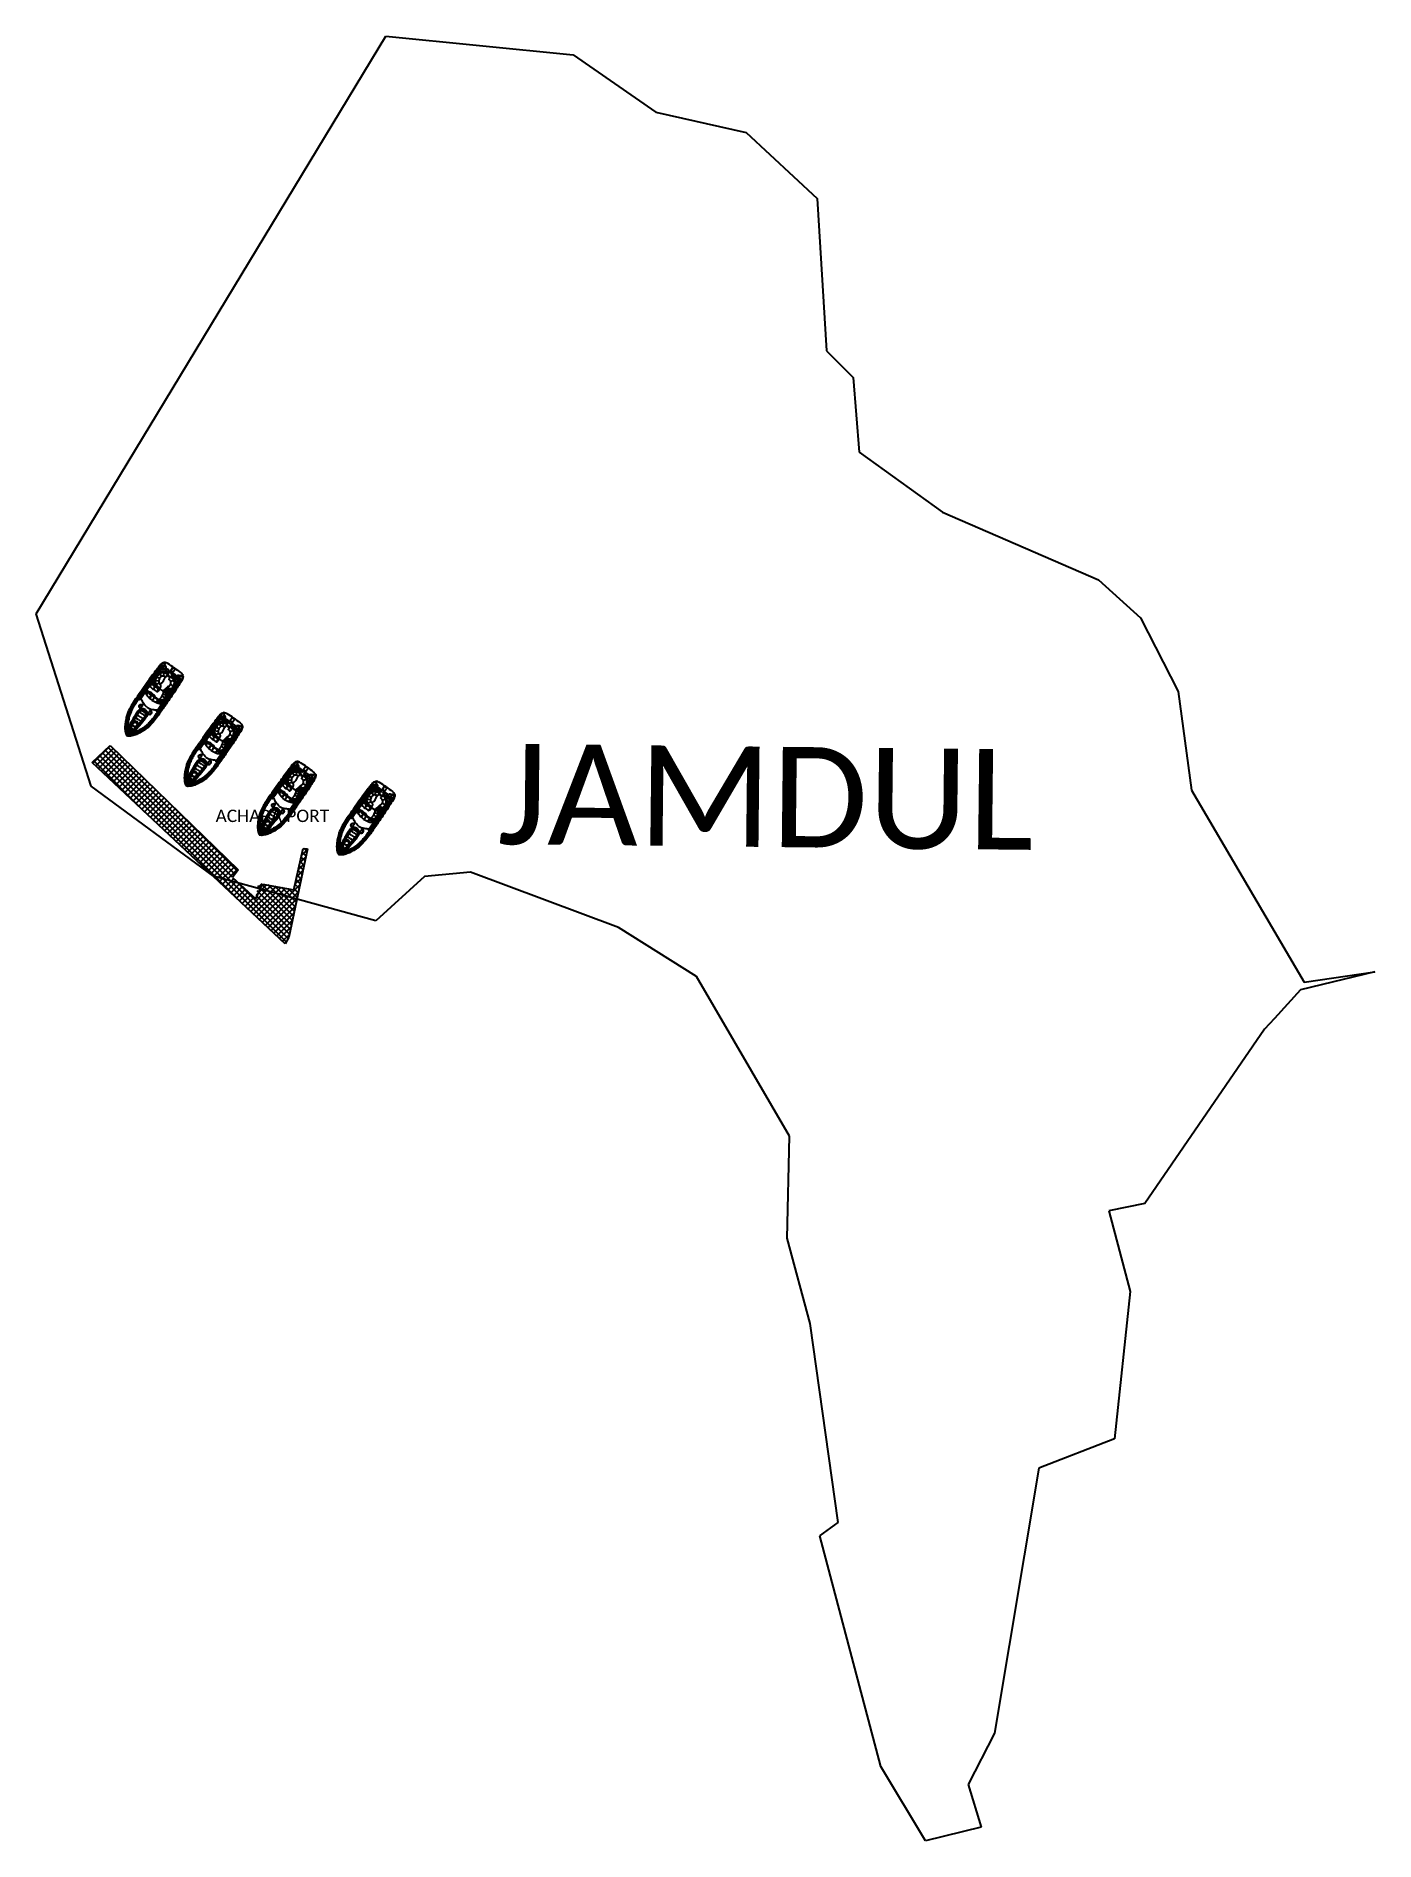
# Model space of a CAD drawing. Header units: metres. Extents: x 332876 to 333955, y 1790909 to 1792363.
import ezdxf

# ---------------------------------------------------------------- set-up
doc = ezdxf.new("R2010")
doc.units = ezdxf.units.M
for name, color, linetype in [('PORT', 5, 'Continuous'), ('PORT TEXT', 7, 'Continuous'), ('village', 3, 'Continuous'), ('VILLAGE NAME', 250, 'Continuous')]:
    doc.layers.add(name, color=color, linetype=linetype)
doc.styles.get("Standard").update_dxf_attribs({"font": 'calibri.ttf'})

msp = doc.modelspace()

# ---------------------------------------------------------------- texts
at = {"layer": 'PORT TEXT'}
msp.add_text('ACHARA PORT', height=10, dxfattribs=at).set_placement((333020.4, 1791730.1))
at = {"layer": 'VILLAGE NAME'}
msp.add_text('JAMDUL', height=80.84, rotation=359.3742, dxfattribs=at).set_placement((333247.5, 1791712.4))

# ---------------------------------------------------------------- linework, layer by layer
at = {"color": 32, "true_color": 0xcd6928}
for p, q in [((332975.2, 1791845.7), (332972.7, 1791847.5)), ((332976.9, 1791847.5), (332975.5, 1791850.4)), ((332978.6, 1791847.7), (332979, 1791850.8)), ((332979.4, 1791855.7), (332979.5, 1791855.8)), ((332981.3, 1791848.2), (332982.4, 1791847.5)), ((332981.6, 1791848.7), (332982.7, 1791847.9)), ((332983.8, 1791846.5), (332982.4, 1791847.5)), ((332984.1, 1791847), (332982.7, 1791847.9)), ((332991.1, 1791847.6), (332991.2, 1791847.6)), ((332966.9, 1791835.1), (332964.7, 1791836.6)), ((332966.6, 1791834.4), (332964.7, 1791836.6)), ((332967.6, 1791834.1), (332967, 1791834.9)), ((332967.7, 1791834.2), (332967.2, 1791834.9)), ((332968.6, 1791833.9), (332967.3, 1791834.8)), ((332967.9, 1791834.1), (332968.7, 1791833.8)), ((332967.9, 1791833.9), (332968.8, 1791833.7)), ((332974.5, 1791838), (332968.6, 1791842.1)), ((332970.8, 1791832.3), (332968.6, 1791833.1)), ((332970.8, 1791832.3), (332969, 1791833.6)), ((332971.4, 1791839), (332970, 1791836.9)), ((332970.2, 1791831.4), (332970.8, 1791832.3)), ((332974.5, 1791843.6), (332971.1, 1791843.9)), ((332975, 1791842), (332972.1, 1791840.7)), ((332979.5, 1791830.2), (332977, 1791831.5)), ((332980.5, 1791832.3), (332977.7, 1791833.3)), ((332986.3, 1791839.5), (332984.2, 1791841.2)), ((332986.9, 1791844.2), (332984.3, 1791843.5)), ((332959.6, 1791814.9), (332957.3, 1791816.5)), ((332961.2, 1791817.2), (332958.9, 1791818.8)), ((332961.2, 1791817.2), (332963.5, 1791815.5)), ((332973.9, 1791828.5), (332977.5, 1791826.1)), ((332974.2, 1791828.9), (332977.8, 1791826.5)), ((332958.1, 1791812.7), (332955.9, 1791814.2)), ((332958.1, 1791812.7), (332960.3, 1791811.1)), ((332959.6, 1791814.9), (332961.9, 1791813.3)), ((333022.4, 1791797.6), (333016.5, 1791801.7)), ((333022.4, 1791803.2), (333019, 1791803.5)), ((333022.8, 1791801.6), (333020, 1791800.2)), ((333023.1, 1791805.3), (333020.6, 1791807)), ((333024.8, 1791807.1), (333023.4, 1791809.9)), ((333026.5, 1791807.3), (333026.9, 1791810.4)), ((333027.3, 1791815.3), (333027.3, 1791815.4)), ((333029.2, 1791807.8), (333030.3, 1791807.1)), ((333029.5, 1791808.2), (333030.6, 1791807.5)), ((333031.7, 1791806.1), (333030.3, 1791807.1)), ((333032, 1791806.5), (333030.6, 1791807.5)), ((333034.7, 1791803.7), (333032.2, 1791803.1)), ((333039, 1791807.1), (333039.1, 1791807.2)), ((333014.8, 1791794.6), (333012.6, 1791796.2)), ((333014.5, 1791794), (333012.6, 1791796.2)), ((333015.5, 1791793.7), (333014.9, 1791794.5)), ((333015.6, 1791793.8), (333015.1, 1791794.5)), ((333016.5, 1791793.4), (333015.2, 1791794.3)), ((333015.8, 1791793.6), (333016.6, 1791793.4)), ((333015.8, 1791793.5), (333016.7, 1791793.2)), ((333018.7, 1791791.9), (333016.5, 1791792.6)), ((333018.7, 1791791.9), (333016.9, 1791793.2)), ((333019.3, 1791798.5), (333017.8, 1791796.5)), ((333018.1, 1791791), (333018.7, 1791791.9)), ((333021.8, 1791788.1), (333025.4, 1791785.6)), ((333022.1, 1791788.5), (333025.6, 1791786)), ((333027.3, 1791789.7), (333024.9, 1791791.1)), ((333028.4, 1791791.9), (333025.6, 1791792.8)), ((333034.2, 1791799.1), (333032.1, 1791800.8)), ((333005.9, 1791772.2), (333003.7, 1791773.8)), ((333007.5, 1791774.5), (333005.2, 1791776.1)), ((333005.9, 1791772.2), (333008.1, 1791770.7)), ((333009.1, 1791776.7), (333006.8, 1791778.3)), ((333007.5, 1791774.5), (333009.8, 1791772.9)), ((333009.1, 1791776.7), (333011.4, 1791775.1)), ((333086.4, 1791775.8), (333086.4, 1791775.9)), ((333081.4, 1791758.1), (333075.5, 1791762.3)), ((333078.3, 1791759.1), (333076.9, 1791757)), ((333081.4, 1791763.7), (333078, 1791764)), ((333081.9, 1791762.1), (333079, 1791760.8)), ((333082.1, 1791765.8), (333079.6, 1791767.6)), ((333083.8, 1791767.6), (333082.4, 1791770.5)), ((333085.5, 1791767.8), (333085.9, 1791770.9)), ((333088.3, 1791768.4), (333089.3, 1791767.6)), ((333088.6, 1791768.8), (333089.6, 1791768)), ((333090.7, 1791766.6), (333089.3, 1791767.6)), ((333091, 1791767.1), (333089.6, 1791768)), ((333093.3, 1791759.6), (333091.1, 1791761.3)), ((333093.8, 1791764.3), (333091.3, 1791763.6)), ((333098.1, 1791767.7), (333098.1, 1791767.7)), ((333150.1, 1791760), (333150.2, 1791760.1)), ((333073.8, 1791755.2), (333071.6, 1791756.7)), ((333073.5, 1791754.5), (333071.6, 1791756.7)), ((333074.5, 1791754.2), (333073.9, 1791755)), ((333074.6, 1791754.3), (333074.1, 1791755)), ((333075.5, 1791754), (333074.2, 1791754.9)), ((333074.8, 1791754), (333075.7, 1791753.8)), ((333074.9, 1791754.2), (333075.7, 1791753.9)), ((333077.7, 1791752.4), (333075.5, 1791753.2)), ((333077.7, 1791752.4), (333075.9, 1791753.7)), ((333077.1, 1791751.6), (333077.7, 1791752.4)), ((333080.9, 1791748.6), (333084.4, 1791746.2)), ((333081.2, 1791749.1), (333084.7, 1791746.6)), ((333086.4, 1791750.3), (333083.9, 1791751.7)), ((333087.4, 1791752.4), (333084.6, 1791753.4)), ((333145.2, 1791742.3), (333139.3, 1791746.4)), ((333142.1, 1791743.2), (333140.7, 1791741.2)), ((333145.2, 1791747.9), (333141.8, 1791748.2)), ((333145.7, 1791746.3), (333142.8, 1791744.9)), ((333145.9, 1791750), (333143.4, 1791751.7)), ((333147.6, 1791751.8), (333146.2, 1791754.6)), ((333149.3, 1791752), (333149.7, 1791755.1)), ((333152, 1791752.5), (333153.1, 1791751.8)), ((333152.3, 1791752.9), (333153.4, 1791752.2)), ((333154.5, 1791750.8), (333153.1, 1791751.8)), ((333154.8, 1791751.2), (333153.4, 1791752.2)), ((333157, 1791743.8), (333154.9, 1791745.5)), ((333157.6, 1791748.4), (333155, 1791747.8)), ((333161.8, 1791751.8), (333161.9, 1791751.9)), ((333065, 1791732.8), (333062.8, 1791734.3)), ((333066.6, 1791735), (333064.2, 1791736.6)), ((333065, 1791732.8), (333067.2, 1791731.3)), ((333068.1, 1791737.3), (333065.8, 1791738.9)), ((333066.6, 1791735), (333068.9, 1791733.4)), ((333068.1, 1791737.3), (333070.4, 1791735.6)), ((333137.6, 1791739.3), (333135.4, 1791740.8)), ((333137.3, 1791738.6), (333135.4, 1791740.8)), ((333138.3, 1791738.4), (333137.7, 1791739.2)), ((333138.4, 1791738.5), (333137.9, 1791739.2)), ((333139.3, 1791738.1), (333138, 1791739)), ((333138.6, 1791738.3), (333139.4, 1791738.1)), ((333138.6, 1791738.2), (333139.5, 1791737.9)), ((333141.5, 1791736.6), (333139.3, 1791737.3)), ((333141.5, 1791736.6), (333139.7, 1791737.8)), ((333140.9, 1791735.7), (333141.5, 1791736.6)), ((333144.6, 1791732.8), (333148.2, 1791730.3)), ((333144.9, 1791733.2), (333148.5, 1791730.7)), ((333150.2, 1791734.4), (333147.7, 1791735.8)), ((333151.2, 1791736.6), (333148.4, 1791737.5)), ((333128.8, 1791716.9), (333126.6, 1791718.5)), ((333130.3, 1791719.2), (333128, 1791720.8)), ((333128.8, 1791716.9), (333131, 1791715.4)), ((333131.9, 1791721.4), (333129.6, 1791723)), ((333130.3, 1791719.2), (333132.6, 1791717.6)), ((333131.9, 1791721.4), (333134.2, 1791719.8))]:
    msp.add_line(p, q, dxfattribs=at)
for points in [[(332987.1, 1791854.3, 0.01736), (332981.9, 1791857.8, 0.12634), (332979, 1791858.8, 0.172899), (332975.6, 1791856.5, 0.013884), (332973.5, 1791853.8, 0.008973), (332970.5, 1791849.9, 0.01509), (332967.2, 1791845.4, -0.002245), (332962.3, 1791838.4, 0.003342), (332956.8, 1791830.6, 0.016984), (332953.3, 1791825.3, 0.024546), (332951, 1791821.1, 0.067942), (332948.7, 1791815.3, 0.033948), (332947.8, 1791811.2, 0.022001), (332947.3, 1791807.2, 0.042872), (332947.5, 1791803.3, 0.059514), (332948, 1791801.1, 0.046364), (332948.5, 1791800.1, 0.104882), (332948.9, 1791799.6, 0.104882)], [(332970.9, 1791849.2, -0.006425), (332967.9, 1791845, -0.002217), (332962.9, 1791838, 0.003368), (332957.4, 1791830.1, 0.024633), (332954, 1791825.1, 0.015037), (332952.1, 1791821.6, 0.025439), (332951.2, 1791819.6, 0.013843), (332949.4, 1791815.2, 0.040266), (332948.5, 1791811, 0.016729), (332948.2, 1791806.9, 0.029739), (332948.6, 1791802.8, -0.01525), (332949, 1791800.9, 0.132389), (332949.1, 1791800.6, 0.028442), (332949.2, 1791800.5, 0.028442)], [(332971, 1791849.2, -0.006424), (332967.9, 1791844.9, -0.002217), (332963, 1791837.9, 0.003368), (332957.4, 1791830.1, 0.024633), (332954, 1791825.1, 0.015038), (332952.2, 1791821.5, 0.025461), (332951.2, 1791819.5, 0.013839), (332949.5, 1791815.2, 0.040238), (332948.6, 1791811, 0.016715), (332948.3, 1791806.9, 0.029693), (332948.6, 1791802.8, -0.015234), (332949, 1791800.9, 0.134036), (332949.2, 1791800.6, 0.024879), (332949.2, 1791800.5, 0.024879)], [(332987.1, 1791854.3, -0.01736), (332992.2, 1791850.6, -0.12634), (332994.1, 1791848.2, -0.172899), (332993.2, 1791844.2, -0.013884), (332991.3, 1791841.3, -0.008973), (332988.7, 1791837.2, -0.01509), (332985.7, 1791832.6, 0.002245), (332980.8, 1791825.5, -0.003342), (332975.3, 1791817.7, -0.016984), (332971.5, 1791812.5, -0.024546), (332968.4, 1791808.9, -0.067942), (332963.8, 1791804.8, -0.033948), (332960.1, 1791802.5, -0.022001), (332956.6, 1791800.7, -0.042872), (332952.9, 1791799.5, -0.059514), (332950.7, 1791799.3, -0.046364), (332949.6, 1791799.4, -0.104882), (332948.9, 1791799.6, -0.104882)], [(332954.6, 1791824.3), (332955.8, 1791826.2), (332957.2, 1791828.4), (332959.7, 1791831.9), (332963.1, 1791836.7), (332968.6, 1791844.3, 0.002601), (332971.6, 1791848.4, -0.004411), (332974.1, 1791852, -0.013009), (332976, 1791854.3, -0.113396), (332977.4, 1791855.3, -0.146005), (332978.4, 1791855.4, -1.595219)], [(332954.6, 1791824.2), (332955.9, 1791826.2), (332957.3, 1791828.3), (332959.8, 1791831.8), (332963.1, 1791836.6), (332968.6, 1791844.3, 0.002601), (332971.6, 1791848.4, -0.004411), (332974.2, 1791851.9, -0.013003), (332976.1, 1791854.2, -0.113337), (332977.4, 1791855.2, -0.144821), (332978.4, 1791855.3, -0.138987)], [(332954.7, 1791824.2), (332955.9, 1791826.1), (332957.4, 1791828.3), (332959.8, 1791831.8), (332963.2, 1791836.6), (332968.7, 1791844.2, 0.002601), (332971.7, 1791848.4, -0.00441), (332974.3, 1791851.9, -0.012997), (332976.1, 1791854.2, -0.113276), (332977.4, 1791855.1, -0.142458), (332978.4, 1791855.2, -0.142458)], [(332954.8, 1791824.1), (332956, 1791826), (332957.5, 1791828.2), (332960, 1791831.7), (332963.3, 1791836.5), (332968.8, 1791844.1, 0.002601), (332971.8, 1791848.3, -0.00441), (332974.4, 1791851.8, -0.002867), (332974.8, 1791852.3, -0.002867)], [(332982.2, 1791849.5), (332980.9, 1791850.4, 0.202722), (332975.8, 1791851.5, 0.178768), (332973.7, 1791850.1, -0.010028), (332970.9, 1791846.3, 0.005356), (332966.3, 1791839.8, 0.016605), (332962.8, 1791834.6, -0.018921), (332959, 1791829.1, 0.925873), (332959.2, 1791828.9, 0.041202), (332960, 1791829.8, 0.024461), (332962.2, 1791832.9, -0.012888), (332966.4, 1791838.9, 0.019359), (332968.8, 1791842.4, -0.002375), (332971.5, 1791846.5, 0.006386), (332973.3, 1791849.1, 0.013656), (332974.1, 1791850.2, 0.862706), (332973.9, 1791850.3, -0.648089)], [(332973.9, 1791850.3, 0.016488), (332973.8, 1791850.1, -0.010023), (332971, 1791846.2, 0.005356), (332966.4, 1791839.8, 0.016607), (332962.8, 1791834.5, -0.018921), (332959.1, 1791829.1, -0.01143), (332959.1, 1791829.1, 0.913283), (332959.2, 1791829, 0.041174), (332959.9, 1791829.9, 0.024478), (332962.1, 1791833, -0.012889), (332966.3, 1791838.9, 0.019362), (332968.7, 1791842.5, -0.002377), (332971.5, 1791846.6, 0.006391), (332973.3, 1791849.2, 0.013664), (332974, 1791850.2, -0.000701), (332974, 1791850.2, 0.819976), (332973.9, 1791850.3, 0.819976)], [(332970, 1791813.5), (332971.4, 1791815.3), (332973, 1791817.4), (332975.4, 1791820.9), (332978.7, 1791825.7), (332984, 1791833.5, -0.002601), (332986.9, 1791837.7, 0.00441), (332989.3, 1791841.4, 0.012997), (332990.8, 1791843.9, 0.113276), (332991.3, 1791845.5, 0.142458), (332991, 1791846.4, 0.142458)], [(332970.1, 1791813.4), (332971.5, 1791815.2), (332973, 1791817.4), (332975.4, 1791820.9), (332978.8, 1791825.7), (332984.1, 1791833.5, -0.002601), (332986.9, 1791837.7, 0.004411), (332989.4, 1791841.3, 0.013003), (332990.9, 1791843.9, 0.113337), (332991.3, 1791845.5, 0.144821), (332991.1, 1791846.4, 0.138987)], [(332970.2, 1791813.4), (332971.5, 1791815.2), (332973.1, 1791817.3), (332975.5, 1791820.8), (332978.9, 1791825.6), (332984.2, 1791833.4, -0.002601), (332987, 1791837.7, 0.004411), (332989.4, 1791841.3, 0.013009), (332991, 1791843.8, 0.113396), (332991.4, 1791845.5, 0.146005), (332991.2, 1791846.5, 1.595219)], [(332970.9, 1791849.2, 0.002942), (332973.2, 1791852.3, -0.002013), (332974.6, 1791854.3, -0.130442), (332975.9, 1791855.5, -0.261246), (332978.6, 1791855.7, -0.209197)], [(332971, 1791849.2, 0.002941), (332973.2, 1791852.3, -0.002014), (332974.7, 1791854.2, -0.130992), (332976, 1791855.4, -0.261832), (332978.6, 1791855.6, -0.261832)], [(332984.5, 1791847.9), (332985.6, 1791847.1, -0.202722), (332988.4, 1791842.7, -0.178768), (332987.8, 1791840.3, 0.010028), (332985.2, 1791836.3, -0.005356), (332980.7, 1791829.8, -0.016605), (332977, 1791824.6, 0.018921), (332973.1, 1791819.3, -0.925873), (332972.9, 1791819.4, -0.041202), (332973.5, 1791820.4, -0.024461), (332975.7, 1791823.5, 0.012888), (332979.8, 1791829.5, -0.019359), (332982.3, 1791833, 0.002375), (332985.2, 1791837, -0.006386), (332987, 1791839.6, -0.013656), (332987.8, 1791840.6, -0.862706), (332988, 1791840.5, 0.648089)], [(332980.2, 1791852.4, 0.043334), (332978.5, 1791853, 0.18333), (332975.6, 1791852.9, 0.123985), (332974, 1791851.4, -0.015377), (332973.1, 1791850.2)], [(332980.3, 1791852.4, 0.043195), (332978.6, 1791853.1, 0.183415), (332975.6, 1791852.9, 0.094511), (332974.3, 1791851.9)], [(332979.9, 1791857.1, 0.164393), (332978.9, 1791857.6, 0.188684), (332977, 1791857.3, 0.10758), (332974.4, 1791855)], [(332982.2, 1791849.5), (332981.9, 1791849), (332980.8, 1791847.5, -0.448043), (332979.6, 1791847.3, 0.025561), (332978.7, 1791847.7, 0.15676), (332977.6, 1791847.7, 0.144288), (332976.9, 1791847.5, 0.079427), (332975.7, 1791846.5, 0.054179), (332974.8, 1791845, 0.127294), (332974.5, 1791843.6, -0.025195), (332974.6, 1791842.6, 0.112656), (332975, 1791842, 0.061652), (332975.6, 1791841.3, -0.222278), (332976, 1791840.7, -0.049109), (332976.1, 1791839.9, -0.09997), (332976, 1791839.2, -0.045992), (332975.5, 1791838.1), (332975.1, 1791837.6)], [(332987.7, 1791847.1, -0.043334), (332988.9, 1791845.8, -0.18333), (332989.8, 1791843, -0.123985), (332989, 1791841, 0.015377), (332988.2, 1791839.7)], [(332987.8, 1791847.2, -0.043195), (332988.9, 1791845.8, -0.183415), (332989.8, 1791843, -0.094511), (332989.3, 1791841.4)], [(332987.9, 1791837.4, -0.002941), (332990, 1791840.5, 0.002014), (332991.4, 1791842.5, 0.130992), (332992, 1791844.2, 0.261832), (332991.4, 1791846.7, 0.261832)], [(332988, 1791837.3, -0.002942), (332990.1, 1791840.5, 0.002013), (332991.4, 1791842.5, 0.130442), (332992.1, 1791844.2, 0.261246), (332991.4, 1791846.7, 0.209197)], [(332992.2, 1791848.5, -0.164393), (332993.1, 1791847.7, -0.188684), (332993.5, 1791845.8, -0.10758), (332992.2, 1791842.6)], [(332988, 1791837.3, 0.006425), (332985, 1791833, 0.002217), (332980.1, 1791825.9, -0.003368), (332974.7, 1791818, -0.024633), (332971.1, 1791813.1, -0.015037), (332968.5, 1791810.2, -0.025439), (332966.9, 1791808.6, -0.013843), (332963.4, 1791805.5, -0.040266), (332959.8, 1791803.1, -0.016729), (332956.1, 1791801.4, -0.029739), (332952.1, 1791800.4, 0.01525), (332950.1, 1791800.1, -0.132389), (332949.8, 1791800.1, -0.028442), (332949.6, 1791800.1, -0.028442)], [(332987.9, 1791837.4, 0.006424), (332984.9, 1791833, 0.002217), (332980.1, 1791826, -0.003368), (332974.6, 1791818.1, -0.024633), (332971.1, 1791813.2, -0.015038), (332968.4, 1791810.2, -0.025461), (332966.8, 1791808.6, -0.013839), (332963.4, 1791805.5, -0.040238), (332959.7, 1791803.2, -0.016715), (332956, 1791801.5, -0.029693), (332952, 1791800.4, 0.015234), (332950.1, 1791800.2, -0.134036), (332949.8, 1791800.2, -0.024879), (332949.7, 1791800.2, -0.024879)], [(332969, 1791828.3, -0.033687), (332965.5, 1791831.6, -0.051879), (332963.5, 1791834.8, -1.92312)], [(332974.7, 1791837, -0.164009), (332973.6, 1791835.1, -0.407559), (332972.8, 1791835.2, 0.20466), (332970.3, 1791836.8, -0.28657), (332969.7, 1791837.2, 0.198759), (332967.4, 1791839.1, -0.45148), (332966.9, 1791839.6, -1.463971)], [(332975.1, 1791837.6, -0.291269), (332974.6, 1791837, -0.299867), (332974.2, 1791837.2, 0.273478), (332971.8, 1791838.9, -0.28657), (332971.2, 1791839.3, 0.198759), (332968.8, 1791841.1, -0.45148), (332968.3, 1791841.7, -1.463971)], [(332969.3, 1791828.1), (332970.6, 1791829.9, 0.462925), (332970.2, 1791831.4), (332968.7, 1791832.4)], [(332969.9, 1791813.6), (332971.3, 1791815.4), (332972.8, 1791817.5), (332975.3, 1791821), (332978.6, 1791825.8), (332983.9, 1791833.6, -0.002601), (332986.7, 1791837.8, 0.00441), (332989.2, 1791841.4, 0.002867), (332989.5, 1791842, 0.002867)], [(332970.6, 1791829.9), (332971.2, 1791830.7, 0.545737), (332970.6, 1791832, 0.282905)], [(332971.2, 1791830.7), (332971.4, 1791831, 0.516839), (332970.8, 1791832.3, 0.282905)], [(332987.9, 1791840.5, -0.016488), (332987.8, 1791840.3, 0.010023), (332985.1, 1791836.3, -0.005356), (332980.7, 1791829.8, -0.016607), (332976.9, 1791824.7, 0.018921), (332973.1, 1791819.3, 0.01143), (332973.1, 1791819.3, -0.913283), (332973, 1791819.3, -0.041174), (332973.6, 1791820.4, -0.024478), (332975.7, 1791823.5, 0.012889), (332979.9, 1791829.5, -0.019362), (332982.4, 1791832.9, 0.002377), (332985.3, 1791836.9, -0.006391), (332987.1, 1791839.5, -0.013664), (332987.8, 1791840.5, 0.000701), (332987.8, 1791840.5, -0.819976), (332987.9, 1791840.5, -0.819976)], [(332975.1, 1791837.6), (332977.7, 1791835.8, 0.158322), (332980.5, 1791838, -0.417676), (332981.6, 1791838.2), (332984.6, 1791836.1)], [(332982.7, 1791833.5), (332980.1, 1791835.4, -0.406088), (332980, 1791837.4)], [(332954.6, 1791824.3, 0.031596), (332952.9, 1791821.2, 0.004928), (332951.9, 1791819, 0.02844), (332950.5, 1791815.2, 0.042875), (332949.7, 1791811.1, 0.035347), (332949.3, 1791807, 0.024093), (332949.4, 1791803.2, 0.079837), (332949.7, 1791801.2)], [(332954.6, 1791824.2, 0.031592), (332952.9, 1791821.2, 0.004926), (332952, 1791819, 0.028436), (332950.6, 1791815.2, 0.042895), (332949.8, 1791811.1, 0.035363), (332949.4, 1791807, 0.024111), (332949.5, 1791803.2, 0.077658), (332949.8, 1791801.3, 0.077658)], [(332954.7, 1791824.2, 0.031588), (332953, 1791821.1, 0.004924), (332952, 1791819, 0.028433), (332950.7, 1791815.1, 0.042917), (332949.8, 1791811.1, 0.035379), (332949.5, 1791807, 0.02413), (332949.6, 1791803.2, 0.075408), (332949.8, 1791801.4, 0.075408)], [(332954.8, 1791824.1, 0.031581), (332953.1, 1791821.1, 0.00492), (332952.2, 1791818.9, 0.028426), (332950.8, 1791815.1, 0.042959), (332950, 1791811.1, 0.035411), (332949.6, 1791807, 0.028829), (332949.7, 1791803.8, 0.092336), (332950.2, 1791802, 0.080328)], [(332961.8, 1791824.4), (332959.9, 1791821.7, -0.483063), (332959.1, 1791824.2, -0.50024), (332961.8, 1791824.4, -0.418424)], [(332965, 1791822.6, -0.096403), (332961.9, 1791826.3, -0.040538), (332960.1, 1791829.9, -1.92312)], [(332965, 1791822.6, 0.096403), (332969.5, 1791820.9, 0.040538), (332973.5, 1791820.5, 1.92312)], [(332967.8, 1791820.2), (332965.9, 1791817.5, 0.483063), (332968.6, 1791817.6, 0.50024), (332967.8, 1791820.2, 0.418424)], [(332969, 1791828.3, 0.033687), (332973.2, 1791826.1, 0.051879), (332977, 1791825.4, 1.92312)], [(333035, 1791813.9, 0.01736), (333029.8, 1791817.3, 0.12634), (333026.9, 1791818.3, 0.172899), (333023.5, 1791816.1, 0.013884), (333021.4, 1791813.3, 0.008973), (333018.4, 1791809.5, 0.01509), (333015.1, 1791805, -0.002245), (333010.2, 1791798, 0.003342), (333004.7, 1791790.2, 0.016984), (333001.2, 1791784.9, 0.024546), (332998.9, 1791780.6, 0.067942), (332996.6, 1791774.9, 0.033948), (332995.7, 1791770.7, 0.022001), (332995.2, 1791766.8, 0.042872), (332995.4, 1791762.9, 0.059514), (332995.9, 1791760.7, 0.046364), (332996.4, 1791759.7, 0.104882), (332996.8, 1791759.2, 0.104882)], [(333027.8, 1791816.6, 0.164393), (333026.8, 1791817.2, 0.188684), (333024.9, 1791816.9, 0.10758), (333022.3, 1791814.5)], [(332950.6, 1791806.5), (332951.2, 1791806.2, -0.382221), (332951.4, 1791805.5), (332950.5, 1791803.4, -0.786544), (332950, 1791803.3), (332949.7, 1791805.9, -0.616464), (332950.6, 1791806.5, -3.844907)], [(332970.2, 1791813.4, -0.031596), (332967.8, 1791810.7, -0.004928), (332966.2, 1791809.1, -0.02844), (332963, 1791806.5, -0.042875), (332959.5, 1791804.3, -0.035347), (332955.8, 1791802.5, -0.024093), (332952.2, 1791801.3, -0.079837), (332950.2, 1791800.9)], [(332970.1, 1791813.4, -0.031592), (332967.8, 1791810.8, -0.004926), (332966.1, 1791809.1, -0.028436), (332963, 1791806.5, -0.042895), (332959.5, 1791804.4, -0.035363), (332955.8, 1791802.6, -0.024111), (332952.1, 1791801.4, -0.077658), (332950.2, 1791801, -0.077658)], [(332970, 1791813.5, -0.031588), (332967.7, 1791810.8, -0.004924), (332966.1, 1791809.2, -0.028433), (332962.9, 1791806.6, -0.042917), (332959.4, 1791804.4, -0.035379), (332955.7, 1791802.7, -0.02413), (332952.1, 1791801.4, -0.075408), (332950.3, 1791801.1, -0.075408)], [(332969.9, 1791813.6, -0.031581), (332967.6, 1791810.9, -0.00492), (332965.9, 1791809.3, -0.028426), (332962.8, 1791806.7, -0.042959), (332959.4, 1791804.6, -0.035411), (332955.7, 1791802.8, -0.028829), (332952.6, 1791801.8, -0.092336), (332950.7, 1791801.6, -0.080328)], [(332954.8, 1791803.6), (332954.3, 1791804, 0.382221), (332953.6, 1791804), (332951.9, 1791802.3, 0.786544), (332952.1, 1791801.9), (332954.6, 1791802.5, 0.616464), (332954.8, 1791803.6, 3.844907)], [(333018.8, 1791808.8, -0.006425), (333015.7, 1791804.5, -0.002217), (333010.8, 1791797.5, 0.003368), (333005.2, 1791789.7, 0.024633), (333001.9, 1791784.7, 0.015037), (333000, 1791781.1, 0.025439), (332999, 1791779.1, 0.013843), (332997.3, 1791774.8, 0.040266), (332996.4, 1791770.6, 0.016729), (332996.1, 1791766.5, 0.029739), (332996.4, 1791762.4, -0.01525), (332996.8, 1791760.5, 0.132389), (332997, 1791760.1, 0.028442), (332997.1, 1791760, 0.028442)], [(333018.9, 1791808.7, -0.006424), (333015.8, 1791804.5, -0.002217), (333010.8, 1791797.5, 0.003368), (333005.3, 1791789.7, 0.024633), (333001.9, 1791784.6, 0.015038), (333000.1, 1791781.1, 0.025461), (332999.1, 1791779.1, 0.013839), (332997.4, 1791774.8, 0.040238), (332996.5, 1791770.6, 0.016715), (332996.2, 1791766.5, 0.029693), (332996.5, 1791762.4, -0.015234), (332996.9, 1791760.5, 0.134036), (332997, 1791760.2, 0.024879), (332997.1, 1791760.1, 0.024879)], [(333035, 1791813.9, -0.01736), (333040.1, 1791810.1, -0.12634), (333042, 1791807.7, -0.172899), (333041.1, 1791803.8, -0.013884), (333039.2, 1791800.9, -0.008973), (333036.6, 1791796.8, -0.01509), (333033.5, 1791792.1, 0.002245), (333028.7, 1791785.1, -0.003342), (333023.2, 1791777.2, -0.016984), (333019.4, 1791772.1, -0.024546), (333016.2, 1791768.5, -0.067942), (333011.7, 1791764.4, -0.033948), (333008, 1791762.1, -0.022001), (333004.5, 1791760.3, -0.042872), (333000.8, 1791759.1, -0.059514), (332998.6, 1791758.9, -0.046364), (332997.4, 1791758.9, -0.104882), (332996.8, 1791759.2, -0.104882)], [(333002.5, 1791783.8), (333003.7, 1791785.8), (333005.1, 1791787.9), (333007.6, 1791791.4), (333011, 1791796.2), (333016.4, 1791803.9, 0.002601), (333019.5, 1791808, -0.004411), (333022, 1791811.5, -0.013009), (333023.9, 1791813.9, -0.113396), (333025.3, 1791814.8, -0.146005), (333026.3, 1791814.9, -1.595219)], [(333002.5, 1791783.8), (333003.7, 1791785.7), (333005.2, 1791787.9), (333007.7, 1791791.4), (333011, 1791796.2), (333016.5, 1791803.8, 0.002601), (333019.5, 1791808, -0.004411), (333022.1, 1791811.5, -0.013003), (333023.9, 1791813.8, -0.113337), (333025.3, 1791814.8, -0.144821), (333026.3, 1791814.9, -0.138987)], [(333002.6, 1791783.8), (333003.8, 1791785.7), (333005.3, 1791787.9), (333007.7, 1791791.3), (333011.1, 1791796.2), (333016.6, 1791803.8, 0.002601), (333019.6, 1791807.9, -0.00441), (333022.1, 1791811.4, -0.012997), (333024, 1791813.8, -0.113276), (333025.3, 1791814.7, -0.142458), (333026.2, 1791814.8, -0.142458)], [(333002.7, 1791783.7), (333003.9, 1791785.6), (333005.4, 1791787.8), (333007.8, 1791791.3), (333011.2, 1791796.1), (333016.7, 1791803.7, 0.002601), (333019.7, 1791807.8, -0.00441), (333022.3, 1791811.3, -0.002867), (333022.7, 1791811.9, -0.002867)], [(333030.1, 1791809.1), (333028.8, 1791810, 0.202722), (333023.7, 1791811, 0.178768), (333021.6, 1791809.7, -0.010028), (333018.8, 1791805.8, 0.005356), (333014.2, 1791799.4, 0.016605), (333010.6, 1791794.1, -0.018921), (333006.9, 1791788.7, 0.925873), (333007.1, 1791788.5, 0.041202), (333007.9, 1791789.4, 0.024461), (333010.1, 1791792.5, -0.012888), (333014.3, 1791798.5, 0.019359), (333016.7, 1791802, -0.002375), (333019.4, 1791806.1, 0.006386), (333021.2, 1791808.7, 0.013656), (333021.9, 1791809.7, 0.862706), (333021.8, 1791809.9, -0.648089)], [(333021.8, 1791809.8, 0.016488), (333021.7, 1791809.6, -0.010023), (333018.8, 1791805.8, 0.005356), (333014.3, 1791799.4, 0.016607), (333010.7, 1791794.1, -0.018921), (333007, 1791788.6, -0.01143), (333007, 1791788.6, 0.913283), (333007.1, 1791788.5, 0.041174), (333007.8, 1791789.4, 0.024478), (333010, 1791792.5, -0.012889), (333014.2, 1791798.5, 0.019362), (333016.6, 1791802, -0.002377), (333019.3, 1791806.2, 0.006391), (333021.2, 1791808.7, 0.013664), (333021.9, 1791809.8, -0.000701), (333021.9, 1791809.8, 0.819976), (333021.8, 1791809.8, 0.819976)], [(333023, 1791797.2, -0.291269), (333022.5, 1791796.6, -0.299867), (333022.1, 1791796.8, 0.273478), (333019.7, 1791798.4, -0.28657), (333019, 1791798.8, 0.198759), (333016.7, 1791800.7, -0.45148), (333016.2, 1791801.2, -1.463971)], [(333017.8, 1791773.2), (333019.2, 1791774.9), (333020.7, 1791777.1), (333023.1, 1791780.6), (333026.5, 1791785.4), (333031.8, 1791793.1, -0.002601), (333034.6, 1791797.4, 0.00441), (333037, 1791801, 0.002867), (333037.4, 1791801.6, 0.002867)], [(333017.9, 1791773.1), (333019.3, 1791774.9), (333020.8, 1791777), (333023.3, 1791780.5), (333026.6, 1791785.3), (333031.9, 1791793.1, -0.002601), (333034.8, 1791797.3, 0.00441), (333037.2, 1791800.9, 0.012997), (333038.7, 1791803.5, 0.113276), (333039.1, 1791805, 0.142458), (333038.9, 1791805.9, 0.142458)], [(333018, 1791773), (333019.4, 1791774.8), (333021, 1791776.9), (333023.4, 1791780.4), (333026.7, 1791785.2), (333032, 1791793, -0.002601), (333034.9, 1791797.2, 0.004411), (333037.3, 1791800.8, 0.013009), (333038.8, 1791803.4, 0.113396), (333039.3, 1791805, 0.146005), (333039, 1791806, 1.595219)], [(333018, 1791773), (333019.4, 1791774.8), (333020.9, 1791776.9), (333023.3, 1791780.4), (333026.7, 1791785.2), (333032, 1791793, -0.002601), (333034.8, 1791797.3, 0.004411), (333037.2, 1791800.9, 0.013003), (333038.8, 1791803.4, 0.113337), (333039.2, 1791805, 0.144821), (333039, 1791806, 0.138987)], [(333018.8, 1791808.8, 0.002942), (333021, 1791811.9, -0.002013), (333022.5, 1791813.9, -0.130442), (333023.8, 1791815, -0.261246), (333026.5, 1791815.3, -0.209197)], [(333018.9, 1791808.7, 0.002941), (333021.1, 1791811.8, -0.002014), (333022.5, 1791813.8, -0.130992), (333023.9, 1791815, -0.261832), (333026.4, 1791815.2, -0.261832)], [(333032.4, 1791807.5), (333033.5, 1791806.7, -0.202722), (333036.3, 1791802.3, -0.178768), (333035.7, 1791799.8, 0.010028), (333033.1, 1791795.9, -0.005356), (333028.6, 1791789.4, -0.016605), (333024.9, 1791784.2, 0.018921), (333021, 1791778.8, -0.925873), (333020.8, 1791778.9, -0.041202), (333021.4, 1791780, -0.024461), (333023.5, 1791783.1, 0.012888), (333027.7, 1791789.1, -0.019359), (333030.2, 1791792.5, 0.002375), (333033.1, 1791796.5, -0.006386), (333034.9, 1791799.1, -0.013656), (333035.6, 1791800.2, -0.862706), (333035.8, 1791800, 0.648089)], [(333028.1, 1791811.9, 0.043334), (333026.4, 1791812.6, 0.18333), (333023.5, 1791812.4, 0.123985), (333021.9, 1791811, -0.015377), (333020.9, 1791809.8)], [(333028.1, 1791812, 0.043195), (333026.4, 1791812.6, 0.183415), (333023.5, 1791812.5, 0.094511), (333022.2, 1791811.5)], [(333030.1, 1791809.1), (333029.8, 1791808.6), (333028.7, 1791807.1, -0.448043), (333027.5, 1791806.8, 0.025561), (333026.6, 1791807.2, 0.15676), (333025.5, 1791807.3, 0.144288), (333024.7, 1791807.1, 0.079427), (333023.6, 1791806, 0.054179), (333022.7, 1791804.5, 0.127294), (333022.4, 1791803.2, -0.025195), (333022.5, 1791802.2, 0.112656), (333022.8, 1791801.6, 0.061652), (333023.5, 1791800.9, -0.222278), (333023.9, 1791800.3, -0.049109), (333024, 1791799.5, -0.09997), (333023.9, 1791798.7, -0.045992), (333023.3, 1791797.7), (333023, 1791797.2)], [(333035.6, 1791806.8, -0.043195), (333036.8, 1791805.4, -0.183415), (333037.7, 1791802.5, -0.094511), (333037.2, 1791800.9)], [(333035.6, 1791806.7, -0.043334), (333036.8, 1791805.3, -0.18333), (333037.6, 1791802.5, -0.123985), (333036.8, 1791800.6, 0.015377), (333036.1, 1791799.2)], [(333035.8, 1791796.9, -0.002942), (333038, 1791800.1, 0.002013), (333039.3, 1791802.1, 0.130442), (333040, 1791803.7, 0.261246), (333039.3, 1791806.3, 0.209197)], [(333035.8, 1791796.9, -0.002941), (333037.9, 1791800.1, 0.002014), (333039.3, 1791802.1, 0.130992), (333039.9, 1791803.8, 0.261832), (333039.2, 1791806.3, 0.261832)], [(333040.1, 1791808.1, -0.164393), (333041, 1791807.2, -0.188684), (333041.4, 1791805.4, -0.10758), (333040, 1791802.1)], [(333035.8, 1791796.9, 0.006425), (333032.9, 1791792.5, 0.002217), (333028, 1791785.5, -0.003368), (333022.6, 1791777.6, -0.024633), (333019, 1791772.7, -0.015037), (333016.3, 1791769.7, -0.025439), (333014.8, 1791768.1, -0.013843), (333011.3, 1791765, -0.040266), (333007.6, 1791762.7, -0.016729), (333003.9, 1791761, -0.029739), (332999.9, 1791759.9, 0.01525), (332998, 1791759.7, -0.132389), (332997.6, 1791759.7, -0.028442), (332997.5, 1791759.7, -0.028442)], [(333035.8, 1791796.9, 0.006424), (333032.8, 1791792.6, 0.002217), (333028, 1791785.5, -0.003368), (333022.5, 1791777.6, -0.024633), (333019, 1791772.7, -0.015038), (333016.3, 1791769.8, -0.025461), (333014.7, 1791768.2, -0.013839), (333011.3, 1791765.1, -0.040238), (333007.6, 1791762.8, -0.016715), (333003.9, 1791761.1, -0.029693), (332999.9, 1791760, 0.015234), (332998, 1791759.7, -0.134036), (332997.7, 1791759.7, -0.024879), (332997.6, 1791759.8, -0.024879)], [(333012.9, 1791782.2, -0.096403), (333009.8, 1791785.9, -0.040538), (333007.9, 1791789.5, -1.92312)], [(333016.8, 1791787.8, -0.033687), (333013.4, 1791791.1, -0.051879), (333011.4, 1791794.4, -1.92312)], [(333022.5, 1791796.6, -0.164009), (333021.4, 1791794.6, -0.407559), (333020.7, 1791794.8, 0.20466), (333018.2, 1791796.4, -0.28657), (333017.6, 1791796.8, 0.198759), (333015.3, 1791798.7, -0.45148), (333014.7, 1791799.2, -1.463971)], [(333017.2, 1791787.6), (333018.5, 1791789.5, 0.462925), (333018.1, 1791791), (333016.6, 1791791.9)], [(333016.8, 1791787.8, 0.033687), (333021.1, 1791785.7, 0.051879), (333024.9, 1791785, 1.92312)], [(333018.5, 1791789.5), (333019, 1791790.2, 0.545737), (333018.5, 1791791.6, 0.282905)], [(333019, 1791790.2), (333019.2, 1791790.5, 0.516839), (333018.7, 1791791.9, 0.282905)], [(333035.8, 1791800.1, -0.016488), (333035.7, 1791799.9, 0.010023), (333033, 1791795.9, -0.005356), (333028.5, 1791789.4, -0.016607), (333024.8, 1791784.2, 0.018921), (333021, 1791778.9, 0.01143), (333021, 1791778.9, -0.913283), (333020.9, 1791778.9, -0.041174), (333021.4, 1791779.9, -0.024478), (333023.6, 1791783, 0.012889), (333027.8, 1791789, -0.019362), (333030.3, 1791792.5, 0.002377), (333033.2, 1791796.5, -0.006391), (333035, 1791799.1, -0.013664), (333035.7, 1791800.1, 0.000701), (333035.7, 1791800.1, -0.819976), (333035.8, 1791800.1, -0.819976)], [(333023, 1791797.2), (333025.6, 1791795.4, 0.158322), (333028.4, 1791797.5, -0.417676), (333029.5, 1791797.8), (333032.5, 1791795.7)], [(333030.6, 1791793.1), (333027.9, 1791795, -0.406088), (333027.9, 1791797)], [(333002.5, 1791783.8, 0.031596), (333000.7, 1791780.8, 0.004928), (332999.8, 1791778.6, 0.02844), (332998.4, 1791774.8, 0.042875), (332997.6, 1791770.7, 0.035347), (332997.2, 1791766.6, 0.024093), (332997.3, 1791762.8, 0.079837), (332997.6, 1791760.8)], [(333002.5, 1791783.8, 0.031592), (333000.8, 1791780.7, 0.004926), (332999.8, 1791778.6, 0.028436), (332998.5, 1791774.7, 0.042895), (332997.6, 1791770.7, 0.035363), (332997.3, 1791766.6, 0.024111), (332997.4, 1791762.8, 0.077658), (332997.6, 1791760.9, 0.077658)], [(333002.6, 1791783.8, 0.031588), (333000.9, 1791780.7, 0.004924), (332999.9, 1791778.6, 0.028433), (332998.5, 1791774.7, 0.042917), (332997.7, 1791770.7, 0.035379), (332997.3, 1791766.6, 0.02413), (332997.4, 1791762.8, 0.075408), (332997.7, 1791760.9, 0.075408)], [(333002.7, 1791783.7, 0.031581), (333001, 1791780.6, 0.00492), (333000.1, 1791778.5, 0.028426), (332998.7, 1791774.7, 0.042959), (332997.9, 1791770.7, 0.035411), (332997.5, 1791766.6, 0.028829), (332997.6, 1791763.4, 0.092336), (332998.1, 1791761.5, 0.080328)], [(333018, 1791773, -0.031596), (333015.7, 1791770.3, -0.004928), (333014, 1791768.6, -0.02844), (333010.9, 1791766, -0.042875), (333007.4, 1791763.9, -0.035347), (333003.7, 1791762.1, -0.024093), (333000, 1791760.9, -0.079837), (332998, 1791760.5)], [(333017.9, 1791773.1, -0.031588), (333015.6, 1791770.4, -0.004924), (333013.9, 1791768.8, -0.028433), (333010.8, 1791766.2, -0.042917), (333007.3, 1791764, -0.035379), (333003.6, 1791762.2, -0.02413), (333000, 1791761, -0.075408), (332998.1, 1791760.6, -0.075408)], [(333018, 1791773, -0.031592), (333015.7, 1791770.3, -0.004926), (333014, 1791768.7, -0.028436), (333010.8, 1791766.1, -0.042895), (333007.3, 1791763.9, -0.035363), (333003.6, 1791762.2, -0.024111), (333000, 1791760.9, -0.077658), (332998.1, 1791760.5, -0.077658)], [(333017.8, 1791773.2, -0.031581), (333015.5, 1791770.5, -0.00492), (333013.8, 1791768.9, -0.028426), (333010.7, 1791766.3, -0.042959), (333007.2, 1791764.1, -0.035411), (333003.6, 1791762.4, -0.028829), (333000.5, 1791761.3, -0.092336), (332998.6, 1791761.2, -0.080328)], [(333009.7, 1791784), (333007.8, 1791781.2, -0.483063), (333007, 1791783.8, -0.50024), (333009.7, 1791784, -0.418424)], [(333012.9, 1791782.2, 0.096403), (333017.4, 1791780.5, 0.040538), (333021.4, 1791780, 1.92312)], [(333015.7, 1791779.8), (333013.8, 1791777, 0.483063), (333016.4, 1791777.2, 0.50024), (333015.7, 1791779.8, 0.418424)], [(333094.1, 1791774.4, 0.01736), (333088.8, 1791777.9, 0.12634), (333085.9, 1791778.9, 0.172899), (333082.5, 1791776.6, 0.013884), (333080.4, 1791773.9, 0.008973), (333077.5, 1791770, 0.01509), (333074.2, 1791765.5, -0.002245), (333069.2, 1791758.5, 0.003342), (333063.7, 1791750.7, 0.016984), (333060.2, 1791745.4, 0.024546), (333057.9, 1791741.2, 0.067942), (333055.6, 1791735.4, 0.033948), (333054.7, 1791731.3, 0.022001), (333054.3, 1791727.3, 0.042872), (333054.4, 1791723.4, 0.059514), (333055, 1791721.3, 0.046364), (333055.4, 1791720.2, 0.104882), (333055.9, 1791719.7, 0.104882)], [(333094.1, 1791774.4, -0.01736), (333099.1, 1791770.7, -0.12634), (333101.1, 1791768.3, -0.172899), (333100.1, 1791764.3, -0.013884), (333098.3, 1791761.4, -0.008973), (333095.7, 1791757.3, -0.01509), (333092.6, 1791752.7, 0.002245), (333087.7, 1791745.6, -0.003342), (333082.3, 1791737.8, -0.016984), (333078.5, 1791732.7, -0.024546), (333075.3, 1791729, -0.067942), (333070.7, 1791724.9, -0.033948), (333067.1, 1791722.6, -0.022001), (333063.5, 1791720.8, -0.042872), (333059.8, 1791719.7, -0.059514), (333057.6, 1791719.4, -0.046364), (333056.5, 1791719.5, -0.104882), (333055.9, 1791719.7, -0.104882)], [(333061.5, 1791744.4), (333062.7, 1791746.3), (333064.2, 1791748.5), (333066.6, 1791752), (333070, 1791756.8), (333075.5, 1791764.4, 0.002601), (333078.5, 1791768.6, -0.004411), (333081.1, 1791772.1, -0.013009), (333082.9, 1791774.4, -0.113396), (333084.3, 1791775.4, -0.146005), (333085.3, 1791775.5, -1.595219)], [(333061.6, 1791744.4), (333062.8, 1791746.3), (333064.2, 1791748.4), (333066.7, 1791751.9), (333070.1, 1791756.7), (333075.5, 1791764.4, 0.002601), (333078.6, 1791768.5, -0.004411), (333081.1, 1791772, -0.013003), (333083, 1791774.3, -0.113337), (333084.3, 1791775.3, -0.144821), (333085.3, 1791775.4, -0.138987)], [(333061.6, 1791744.3), (333062.8, 1791746.2), (333064.3, 1791748.4), (333066.8, 1791751.9), (333070.1, 1791756.7), (333075.6, 1791764.3, 0.002601), (333078.6, 1791768.5, -0.00441), (333081.2, 1791772, -0.012997), (333083.1, 1791774.3, -0.113276), (333084.4, 1791775.2, -0.142458), (333085.3, 1791775.3, -0.142458)], [(333061.8, 1791744.2), (333063, 1791746.1), (333064.4, 1791748.3), (333066.9, 1791751.8), (333070.3, 1791756.6), (333075.7, 1791764.3, 0.002601), (333078.7, 1791768.4, -0.00441), (333081.3, 1791771.9, -0.002867), (333081.7, 1791772.4, -0.002867)], [(333077.9, 1791769.3, 0.002942), (333080.1, 1791772.4, -0.002013), (333081.5, 1791774.4, -0.130442), (333082.9, 1791775.6, -0.261246), (333085.5, 1791775.8, -0.209197)], [(333077.9, 1791769.3, 0.002941), (333080.1, 1791772.4, -0.002014), (333081.6, 1791774.4, -0.130992), (333082.9, 1791775.5, -0.261832), (333085.5, 1791775.8, -0.261832)], [(333087.2, 1791772.5, 0.043334), (333085.5, 1791773.1, 0.18333), (333082.5, 1791773, 0.123985), (333080.9, 1791771.5, -0.015377), (333080, 1791770.4)], [(333087.2, 1791772.5, 0.043195), (333085.5, 1791773.2, 0.183415), (333082.5, 1791773, 0.094511), (333081.2, 1791772)], [(333086.9, 1791777.2, 0.164393), (333085.8, 1791777.7, 0.188684), (333083.9, 1791777.4, 0.10758), (333081.3, 1791775.1)], [(332998.5, 1791766.1), (332999, 1791765.7, -0.382221), (332999.3, 1791765.1), (332998.3, 1791762.9, -0.786544), (332997.9, 1791762.9), (332997.5, 1791765.5, -0.616464), (332998.5, 1791766.1, -3.844907)], [(333002.7, 1791763.1), (333002.2, 1791763.5, 0.382221), (333001.5, 1791763.6), (332999.8, 1791761.9, 0.786544), (332999.9, 1791761.5), (333002.5, 1791762, 0.616464), (333002.7, 1791763.1, 3.844907)], [(333077.9, 1791769.3, -0.006425), (333074.8, 1791765.1, -0.002217), (333069.8, 1791758.1, 0.003368), (333064.3, 1791750.2, 0.024633), (333060.9, 1791745.2, 0.015037), (333059, 1791741.7, 0.025439), (333058.1, 1791739.7, 0.013843), (333056.4, 1791735.4, 0.040266), (333055.4, 1791731.1, 0.016729), (333055.1, 1791727, 0.029739), (333055.5, 1791722.9, -0.01525), (333055.9, 1791721, 0.132389), (333056, 1791720.7, 0.028442), (333056.1, 1791720.6, 0.028442)], [(333077.9, 1791769.3, -0.006424), (333074.9, 1791765, -0.002217), (333069.9, 1791758, 0.003368), (333064.4, 1791750.2, 0.024633), (333061, 1791745.2, 0.015038), (333059.1, 1791741.7, 0.025461), (333058.2, 1791739.6, 0.013839), (333056.5, 1791735.3, 0.040238), (333055.5, 1791731.1, 0.016715), (333055.2, 1791727, 0.029693), (333055.6, 1791722.9, -0.015234), (333056, 1791721, 0.134036), (333056.1, 1791720.7, 0.024879), (333056.2, 1791720.6, 0.024879)], [(333094.8, 1791757.5, 0.006424), (333091.9, 1791753.1, 0.002217), (333087, 1791746.1, -0.003368), (333081.6, 1791738.2, -0.024633), (333078, 1791733.3, -0.015038), (333075.3, 1791730.3, -0.025461), (333073.8, 1791728.7, -0.013839), (333070.3, 1791725.6, -0.040238), (333066.7, 1791723.3, -0.016715), (333063, 1791721.6, -0.029693), (333059, 1791720.5, 0.015234), (333057, 1791720.3, -0.134036), (333056.7, 1791720.3, -0.024879), (333056.6, 1791720.3, -0.024879)], [(333089.1, 1791769.6), (333087.9, 1791770.5, 0.202722), (333082.8, 1791771.6, 0.178768), (333080.7, 1791770.2, -0.010028), (333077.8, 1791766.4, 0.005356), (333073.3, 1791760, 0.016605), (333069.7, 1791754.7, -0.018921), (333066, 1791749.2, 0.925873), (333066.2, 1791749, 0.041202), (333066.9, 1791749.9, 0.024461), (333069.1, 1791753, -0.012888), (333073.3, 1791759, 0.019359), (333075.7, 1791762.5, -0.002375), (333078.5, 1791766.7, 0.006386), (333080.3, 1791769.2, 0.013656), (333081, 1791770.3, 0.862706), (333080.8, 1791770.4, -0.648089)], [(333080.9, 1791770.4, 0.016488), (333080.7, 1791770.2, -0.010023), (333077.9, 1791766.3, 0.005356), (333073.3, 1791759.9, 0.016607), (333069.8, 1791754.6, -0.018921), (333066, 1791749.2, -0.01143), (333066, 1791749.2, 0.913283), (333066.1, 1791749.1, 0.041174), (333066.9, 1791750, 0.024478), (333069, 1791753.1, -0.012889), (333073.3, 1791759, 0.019362), (333075.6, 1791762.6, -0.002377), (333078.4, 1791766.7, 0.006391), (333080.2, 1791769.3, 0.013664), (333080.9, 1791770.3, -0.000701), (333080.9, 1791770.3, 0.819976), (333080.9, 1791770.4, 0.819976)], [(333081.6, 1791757.1, -0.164009), (333080.5, 1791755.2, -0.407559), (333079.7, 1791755.3, 0.20466), (333077.3, 1791756.9, -0.28657), (333076.6, 1791757.3, 0.198759), (333074.3, 1791759.2, -0.45148), (333073.8, 1791759.7, -1.463971)], [(333082.1, 1791757.7, -0.291269), (333081.6, 1791757.1, -0.299867), (333081.1, 1791757.4, 0.273478), (333078.7, 1791759, -0.28657), (333078.1, 1791759.4, 0.198759), (333075.8, 1791761.3, -0.45148), (333075.2, 1791761.8, -1.463971)], [(333076.8, 1791733.7), (333078.2, 1791735.5), (333079.8, 1791737.6), (333082.2, 1791741.1), (333085.5, 1791745.9), (333090.8, 1791753.7, -0.002601), (333093.7, 1791757.9, 0.00441), (333096.1, 1791761.6, 0.002867), (333096.4, 1791762.1, 0.002867)], [(333077, 1791733.6), (333078.4, 1791735.4), (333080, 1791737.5), (333082.4, 1791741), (333085.7, 1791745.8), (333091, 1791753.6, -0.002601), (333093.9, 1791757.8, 0.004411), (333096.3, 1791761.4, 0.013003), (333097.8, 1791764, 0.113337), (333098.3, 1791765.6, 0.144821), (333098, 1791766.5, 0.138987)], [(333077, 1791733.6), (333078.3, 1791735.4), (333079.9, 1791737.5), (333082.3, 1791741), (333085.7, 1791745.8), (333091, 1791753.6, -0.002601), (333093.8, 1791757.9, 0.00441), (333096.2, 1791761.5, 0.012997), (333097.8, 1791764, 0.113276), (333098.2, 1791765.6, 0.142458), (333098, 1791766.5, 0.142458)], [(333077.1, 1791733.5), (333078.5, 1791735.3), (333080, 1791737.4), (333082.4, 1791740.9), (333085.8, 1791745.7), (333091.1, 1791753.5, -0.002601), (333093.9, 1791757.8, 0.004411), (333096.3, 1791761.4, 0.013009), (333097.9, 1791763.9, 0.113396), (333098.3, 1791765.6, 0.146005), (333098.1, 1791766.6, 1.595219)], [(333091.4, 1791768), (333092.6, 1791767.2, -0.202722), (333095.3, 1791762.8, -0.178768), (333094.8, 1791760.4, 0.010028), (333092.1, 1791756.4, -0.005356), (333087.7, 1791749.9, -0.016605), (333083.9, 1791744.7, 0.018921), (333080.1, 1791739.4, -0.925873), (333079.8, 1791739.5, -0.041202), (333080.4, 1791740.5, -0.024461), (333082.6, 1791743.6, 0.012888), (333086.7, 1791749.6, -0.019359), (333089.3, 1791753.1, 0.002375), (333092.2, 1791757.1, -0.006386), (333093.9, 1791759.7, -0.013656), (333094.7, 1791760.7, -0.862706), (333094.9, 1791760.6, 0.648089)], [(333094.8, 1791760.6, -0.016488), (333094.7, 1791760.4, 0.010023), (333092.1, 1791756.4, -0.005356), (333087.6, 1791749.9, -0.016607), (333083.9, 1791744.8, 0.018921), (333080, 1791739.4, 0.01143), (333080, 1791739.4, -0.913283), (333079.9, 1791739.4, -0.041174), (333080.5, 1791740.5, -0.024478), (333082.6, 1791743.6, 0.012889), (333086.8, 1791749.6, -0.019362), (333089.3, 1791753, 0.002377), (333092.2, 1791757, -0.006391), (333094, 1791759.6, -0.013664), (333094.7, 1791760.7, 0.000701), (333094.7, 1791760.7, -0.819976), (333094.8, 1791760.6, -0.819976)], [(333089.1, 1791769.6), (333088.8, 1791769.1), (333087.7, 1791767.6, -0.448043), (333086.5, 1791767.4, 0.025561), (333085.7, 1791767.8, 0.15676), (333084.6, 1791767.9, 0.144288), (333083.8, 1791767.6, 0.079427), (333082.6, 1791766.6, 0.054179), (333081.7, 1791765.1, 0.127294), (333081.4, 1791763.7, -0.025195), (333081.5, 1791762.8, 0.112656), (333081.9, 1791762.1, 0.061652), (333082.6, 1791761.5, -0.222278), (333083, 1791760.8, -0.049109), (333083, 1791760.1, -0.09997), (333082.9, 1791759.3, -0.045992), (333082.4, 1791758.2), (333082.1, 1791757.7)], [(333082.1, 1791757.7), (333084.6, 1791755.9, 0.158322), (333087.4, 1791758.1, -0.417676), (333088.5, 1791758.3), (333091.6, 1791756.2)], [(333089.7, 1791753.6), (333087, 1791755.5, -0.406088), (333087, 1791757.5)], [(333094.6, 1791767.2, -0.043334), (333095.8, 1791765.9, -0.18333), (333096.7, 1791763.1, -0.123985), (333095.9, 1791761.1, 0.015377), (333095.1, 1791759.8)], [(333094.7, 1791767.3, -0.043195), (333095.9, 1791765.9, -0.183415), (333096.8, 1791763.1, -0.094511), (333096.2, 1791761.5)], [(333094.8, 1791757.5, -0.002941), (333097, 1791760.6, 0.002014), (333098.3, 1791762.7, 0.130992), (333098.9, 1791764.3, 0.261832), (333098.3, 1791766.8, 0.261832)], [(333094.9, 1791757.4, -0.002942), (333097, 1791760.6, 0.002013), (333098.4, 1791762.6, 0.130442), (333099, 1791764.3, 0.261246), (333098.3, 1791766.9, 0.209197)], [(333099.1, 1791768.6, -0.164393), (333100, 1791767.8, -0.188684), (333100.4, 1791765.9, -0.10758), (333099.1, 1791762.7)], [(333157.8, 1791758.5, 0.01736), (333152.6, 1791762, 0.12634), (333149.7, 1791763, 0.172899), (333146.3, 1791760.7, 0.013884), (333144.2, 1791758, 0.008973), (333141.2, 1791754.2, 0.01509), (333137.9, 1791749.7, -0.002245), (333133, 1791742.7, 0.003342), (333127.5, 1791734.9, 0.016984), (333124, 1791729.6, 0.024546), (333121.7, 1791725.3, 0.067942), (333119.4, 1791719.6, 0.033948), (333118.5, 1791715.4, 0.022001), (333118, 1791711.5, 0.042872), (333118.2, 1791707.6, 0.059514), (333118.7, 1791705.4, 0.046364), (333119.2, 1791704.4, 0.104882), (333119.6, 1791703.9, 0.104882)], [(333157.8, 1791758.5, -0.01736), (333162.9, 1791754.8, -0.12634), (333164.8, 1791752.4, -0.172899), (333163.9, 1791748.4, -0.013884), (333162, 1791745.6, -0.008973), (333159.4, 1791741.5, -0.01509), (333156.4, 1791736.8, 0.002245), (333151.5, 1791729.7, -0.003342), (333146.1, 1791721.9, -0.016984), (333142.2, 1791716.8, -0.024546), (333139.1, 1791713.2, -0.067942), (333134.5, 1791709, -0.033948), (333130.9, 1791706.8, -0.022001), (333127.3, 1791705, -0.042872), (333123.6, 1791703.8, -0.059514), (333121.4, 1791703.6, -0.046364), (333120.3, 1791703.6, -0.104882), (333119.6, 1791703.9, -0.104882)], [(333125.3, 1791728.5), (333126.5, 1791730.5), (333127.9, 1791732.6), (333130.4, 1791736.1), (333133.8, 1791740.9), (333139.3, 1791748.6, 0.002601), (333142.3, 1791752.7, -0.004411), (333144.8, 1791756.2, -0.013009), (333146.7, 1791758.5, -0.113396), (333148.1, 1791759.5, -0.146005), (333149.1, 1791759.6, -1.595219)], [(333125.3, 1791728.5), (333126.6, 1791730.4), (333128, 1791732.6), (333130.5, 1791736.1), (333133.8, 1791740.9), (333139.3, 1791748.5, 0.002601), (333142.3, 1791752.7, -0.004411), (333144.9, 1791756.2, -0.013003), (333146.8, 1791758.5, -0.113337), (333148.1, 1791759.5, -0.144821), (333149.1, 1791759.6, -0.138987)], [(333125.4, 1791728.5), (333126.6, 1791730.4), (333128.1, 1791732.6), (333130.5, 1791736), (333133.9, 1791740.8), (333139.4, 1791748.5, 0.002601), (333142.4, 1791752.6, -0.00441), (333145, 1791756.1, -0.012997), (333146.8, 1791758.4, -0.113276), (333148.1, 1791759.4, -0.142458), (333149.1, 1791759.5, -0.142458)], [(333141.6, 1791753.5, 0.002942), (333143.9, 1791756.6, -0.002013), (333145.3, 1791758.5, -0.130442), (333146.6, 1791759.7, -0.261246), (333149.3, 1791760, -0.209197)], [(333141.7, 1791753.4, 0.002941), (333143.9, 1791756.5, -0.002014), (333145.4, 1791758.5, -0.130992), (333146.7, 1791759.7, -0.261832), (333149.3, 1791759.9, -0.261832)], [(333151, 1791756.7, 0.043195), (333149.3, 1791757.3, 0.183415), (333146.3, 1791757.2, 0.094511), (333145, 1791756.1)], [(333150.7, 1791761.3, 0.164393), (333149.6, 1791761.9, 0.188684), (333147.7, 1791761.6, 0.10758), (333145.1, 1791759.2)], [(333061.5, 1791744.4, 0.031596), (333059.8, 1791741.3, 0.004928), (333058.8, 1791739.2, 0.02844), (333057.4, 1791735.3, 0.042875), (333056.6, 1791731.3, 0.035347), (333056.2, 1791727.2, 0.024093), (333056.3, 1791723.3, 0.079837), (333056.6, 1791721.3)], [(333061.6, 1791744.4, 0.031592), (333059.9, 1791741.3, 0.004926), (333058.9, 1791739.1, 0.028436), (333057.5, 1791735.3, 0.042895), (333056.7, 1791731.2, 0.035363), (333056.3, 1791727.2, 0.024111), (333056.4, 1791723.3, 0.077658), (333056.7, 1791721.4, 0.077658)], [(333061.6, 1791744.3, 0.031588), (333059.9, 1791741.2, 0.004924), (333059, 1791739.1, 0.028433), (333057.6, 1791735.3, 0.042917), (333056.8, 1791731.2, 0.035379), (333056.4, 1791727.2, 0.02413), (333056.5, 1791723.3, 0.075408), (333056.8, 1791721.5, 0.075408)], [(333061.8, 1791744.2, 0.031581), (333060.1, 1791741.2, 0.00492), (333059.1, 1791739, 0.028426), (333057.7, 1791735.2, 0.042959), (333056.9, 1791731.2, 0.035411), (333056.5, 1791727.2, 0.028829), (333056.6, 1791724, 0.092336), (333057.2, 1791722.1, 0.080328)], [(333094.9, 1791757.4, 0.006425), (333091.9, 1791753.1, 0.002217), (333087.1, 1791746, -0.003368), (333081.6, 1791738.1, -0.024633), (333078.1, 1791733.2, -0.015037), (333075.4, 1791730.3, -0.025439), (333073.8, 1791728.7, -0.013843), (333070.4, 1791725.6, -0.040266), (333066.7, 1791723.2, -0.016729), (333063, 1791721.6, -0.029739), (333059, 1791720.5, 0.01525), (333057.1, 1791720.2, -0.132389), (333056.7, 1791720.2, -0.028442), (333056.6, 1791720.3, -0.028442)], [(333068.7, 1791744.5), (333066.8, 1791741.8, -0.483063), (333066, 1791744.4, -0.50024), (333068.7, 1791744.5, -0.418424)], [(333071.9, 1791742.7, -0.096403), (333068.8, 1791746.4, -0.040538), (333067, 1791750, -1.92312)], [(333075.9, 1791748.4, -0.033687), (333072.4, 1791751.7, -0.051879), (333070.4, 1791755, -1.92312)], [(333076.3, 1791748.2), (333077.5, 1791750, 0.462925), (333077.1, 1791751.6), (333075.6, 1791752.5)], [(333075.9, 1791748.4, 0.033687), (333080.2, 1791746.3, 0.051879), (333083.9, 1791745.5, 1.92312)], [(333077.5, 1791750), (333078.1, 1791750.8, 0.545737), (333077.5, 1791752.1, 0.282905)], [(333078.1, 1791750.8), (333078.3, 1791751.1, 0.516839), (333077.7, 1791752.4, 0.282905)], [(333141.6, 1791753.5, -0.006425), (333138.6, 1791749.2, -0.002217), (333133.6, 1791742.2, 0.003368), (333128.1, 1791734.4, 0.024633), (333124.7, 1791729.4, 0.015037), (333122.8, 1791725.8, 0.025439), (333121.9, 1791723.8, 0.013843), (333120.2, 1791719.5, 0.040266), (333119.2, 1791715.3, 0.016729), (333118.9, 1791711.2, 0.029739), (333119.3, 1791707.1, -0.01525), (333119.7, 1791705.2, 0.132389), (333119.8, 1791704.8, 0.028442), (333119.9, 1791704.7, 0.028442)], [(333141.7, 1791753.4, -0.006424), (333138.6, 1791749.2, -0.002217), (333133.7, 1791742.2, 0.003368), (333128.1, 1791734.4, 0.024633), (333124.8, 1791729.3, 0.015038), (333122.9, 1791725.8, 0.025461), (333121.9, 1791723.8, 0.013839), (333120.2, 1791719.5, 0.040238), (333119.3, 1791715.2, 0.016715), (333119, 1791711.2, 0.029693), (333119.3, 1791707.1, -0.015234), (333119.7, 1791705.2, 0.134036), (333119.9, 1791704.9, 0.024879), (333119.9, 1791704.8, 0.024879)], [(333125.5, 1791728.4), (333126.7, 1791730.3), (333128.2, 1791732.5), (333130.7, 1791736), (333134, 1791740.8), (333139.5, 1791748.4, 0.002601), (333142.5, 1791752.5, -0.00441), (333145.1, 1791756, -0.002867), (333145.5, 1791756.6, -0.002867)], [(333152.9, 1791753.8), (333151.6, 1791754.7, 0.202722), (333146.6, 1791755.7, 0.178768), (333144.4, 1791754.4, -0.010028), (333141.6, 1791750.5, 0.005356), (333137, 1791744.1, 0.016605), (333133.5, 1791738.8, -0.018921), (333129.7, 1791733.4, 0.925873), (333129.9, 1791733.2, 0.041202), (333130.7, 1791734.1, 0.024461), (333132.9, 1791737.2, -0.012888), (333137.1, 1791743.1, 0.019359), (333139.5, 1791746.7, -0.002375), (333142.2, 1791750.8, 0.006386), (333144.1, 1791753.4, 0.013656), (333144.8, 1791754.4, 0.862706), (333144.6, 1791754.6, -0.648089)], [(333144.6, 1791754.5, 0.016488), (333144.5, 1791754.3, -0.010023), (333141.7, 1791750.5, 0.005356), (333137.1, 1791744.1, 0.016607), (333133.5, 1791738.8, -0.018921), (333129.8, 1791733.3, -0.01143), (333129.8, 1791733.3, 0.913283), (333129.9, 1791733.2, 0.041174), (333130.6, 1791734.1, 0.024478), (333132.8, 1791737.2, -0.012889), (333137, 1791743.2, 0.019362), (333139.4, 1791746.7, -0.002377), (333142.2, 1791750.9, 0.006391), (333144, 1791753.4, 0.013664), (333144.7, 1791754.5, -0.000701), (333144.7, 1791754.5, 0.819976), (333144.6, 1791754.5, 0.819976)], [(333145.4, 1791741.3, -0.164009), (333144.3, 1791739.3, -0.407559), (333143.5, 1791739.5, 0.20466), (333141.1, 1791741, -0.28657), (333140.4, 1791741.5, 0.198759), (333138.1, 1791743.3, -0.45148), (333137.6, 1791743.9, -1.463971)], [(333145.8, 1791741.9, -0.291269), (333145.3, 1791741.3, -0.299867), (333144.9, 1791741.5, 0.273478), (333142.5, 1791743.1, -0.28657), (333141.9, 1791743.5, 0.198759), (333139.5, 1791745.4, -0.45148), (333139, 1791745.9, -1.463971)], [(333140.6, 1791717.8), (333142, 1791719.6), (333143.5, 1791721.8), (333146, 1791725.3), (333149.3, 1791730.1), (333154.6, 1791737.8, -0.002601), (333157.5, 1791742.1, 0.00441), (333159.9, 1791745.7, 0.002867), (333160.2, 1791746.3, 0.002867)], [(333140.7, 1791717.8), (333142.1, 1791719.5), (333143.7, 1791721.7), (333146.1, 1791725.2), (333149.4, 1791730), (333154.7, 1791737.8, -0.002601), (333157.6, 1791742, 0.00441), (333160, 1791745.6, 0.012997), (333161.5, 1791748.2, 0.113276), (333162, 1791749.7, 0.142458), (333161.7, 1791750.6, 0.142458)], [(333140.8, 1791717.7), (333142.2, 1791719.5), (333143.7, 1791721.6), (333146.1, 1791725.1), (333149.5, 1791729.9), (333154.8, 1791737.7, -0.002601), (333157.6, 1791742, 0.004411), (333160.1, 1791745.6, 0.013003), (333161.6, 1791748.1, 0.113337), (333162, 1791749.7, 0.144821), (333161.8, 1791750.7, 0.138987)], [(333140.9, 1791717.7), (333142.2, 1791719.5), (333143.8, 1791721.6), (333146.2, 1791725.1), (333149.6, 1791729.9), (333154.9, 1791737.7, -0.002601), (333157.7, 1791741.9, 0.004411), (333160.1, 1791745.5, 0.013009), (333161.7, 1791748.1, 0.113396), (333162.1, 1791749.7, 0.146005), (333161.9, 1791750.7, 1.595219)], [(333155.2, 1791752.2), (333156.3, 1791751.4, -0.202722), (333159.1, 1791747, -0.178768), (333158.5, 1791744.5, 0.010028), (333155.9, 1791740.5, -0.005356), (333151.4, 1791734.1, -0.016605), (333147.7, 1791728.9, 0.018921), (333143.8, 1791723.5, -0.925873), (333143.6, 1791723.6, -0.041202), (333144.2, 1791724.7, -0.024461), (333146.4, 1791727.8, 0.012888), (333150.5, 1791733.8, -0.019359), (333153, 1791737.2, 0.002375), (333155.9, 1791741.2, -0.006386), (333157.7, 1791743.8, -0.013656), (333158.5, 1791744.8, -0.862706), (333158.7, 1791744.7, 0.648089)], [(333158.6, 1791744.8, -0.016488), (333158.5, 1791744.6, 0.010023), (333155.8, 1791740.6, -0.005356), (333151.4, 1791734.1, -0.016607), (333147.6, 1791728.9, 0.018921), (333143.8, 1791723.6, 0.01143), (333143.8, 1791723.6, -0.913283), (333143.7, 1791723.6, -0.041174), (333144.3, 1791724.6, -0.024478), (333146.4, 1791727.7, 0.012889), (333150.6, 1791733.7, -0.019362), (333153.1, 1791737.2, 0.002377), (333156, 1791741.2, -0.006391), (333157.8, 1791743.8, -0.013664), (333158.5, 1791744.8, 0.000701), (333158.5, 1791744.8, -0.819976), (333158.6, 1791744.8, -0.819976)], [(333150.9, 1791756.6, 0.043334), (333149.2, 1791757.3, 0.18333), (333146.3, 1791757.1, 0.123985), (333144.7, 1791755.7, -0.015377), (333143.8, 1791754.5)], [(333152.9, 1791753.8), (333152.6, 1791753.3), (333151.5, 1791751.7, -0.448043), (333150.3, 1791751.5, 0.025561), (333149.4, 1791751.9, 0.15676), (333148.3, 1791752, 0.144288), (333147.6, 1791751.8, 0.079427), (333146.4, 1791750.7, 0.054179), (333145.5, 1791749.2, 0.127294), (333145.2, 1791747.9, -0.025195), (333145.3, 1791746.9, 0.112656), (333145.7, 1791746.2, 0.061652), (333146.3, 1791745.6, -0.222278), (333146.7, 1791744.9, -0.049109), (333146.8, 1791744.2, -0.09997), (333146.7, 1791743.4, -0.045992), (333146.2, 1791742.4), (333145.8, 1791741.9)], [(333158.4, 1791751.4, -0.043334), (333159.6, 1791750, -0.18333), (333160.5, 1791747.2, -0.123985), (333159.7, 1791745.2, 0.015377), (333158.9, 1791743.9)], [(333158.5, 1791751.4, -0.043195), (333159.6, 1791750.1, -0.183415), (333160.5, 1791747.2, -0.094511), (333160, 1791745.6)], [(333158.6, 1791741.6, -0.002941), (333160.7, 1791744.8, 0.002014), (333162.1, 1791746.8, 0.130992), (333162.7, 1791748.4, 0.261832), (333162.1, 1791751, 0.261832)], [(333158.7, 1791741.6, -0.002942), (333160.8, 1791744.7, 0.002013), (333162.1, 1791746.8, 0.130442), (333162.8, 1791748.4, 0.261246), (333162.1, 1791751, 0.209197)], [(333162.9, 1791752.7, -0.164393), (333163.8, 1791751.9, -0.188684), (333164.2, 1791750.1, -0.10758), (333162.9, 1791746.8)], [(333077, 1791733.6, -0.031592), (333074.7, 1791730.9, -0.004926), (333073, 1791729.2, -0.028436), (333069.9, 1791726.6, -0.042895), (333066.4, 1791724.5, -0.035363), (333062.7, 1791722.7, -0.024111), (333059.1, 1791721.5, -0.077658), (333057.1, 1791721.1, -0.077658)], [(333077.1, 1791733.5, -0.031596), (333074.8, 1791730.8, -0.004928), (333073.1, 1791729.2, -0.02844), (333069.9, 1791726.6, -0.042875), (333066.4, 1791724.4, -0.035347), (333062.7, 1791722.6, -0.024093), (333059.1, 1791721.4, -0.079837), (333057.1, 1791721)], [(333077, 1791733.6, -0.031588), (333074.7, 1791730.9, -0.004924), (333073, 1791729.3, -0.028433), (333069.8, 1791726.7, -0.042917), (333066.4, 1791724.5, -0.035379), (333062.7, 1791722.8, -0.02413), (333059, 1791721.6, -0.075408), (333057.2, 1791721.2, -0.075408)], [(333076.8, 1791733.7, -0.031581), (333074.6, 1791731.1, -0.00492), (333072.9, 1791729.4, -0.028426), (333069.8, 1791726.8, -0.042959), (333066.3, 1791724.7, -0.035411), (333062.6, 1791722.9, -0.028829), (333059.6, 1791721.9, -0.092336), (333057.6, 1791721.8, -0.080328)], [(333071.9, 1791742.7, 0.096403), (333076.5, 1791741.1, 0.040538), (333080.5, 1791740.6, 1.92312)], [(333074.7, 1791740.4), (333072.8, 1791737.6, 0.483063), (333075.5, 1791737.7, 0.50024), (333074.7, 1791740.4, 0.418424)], [(333125.3, 1791728.5, 0.031596), (333123.6, 1791725.5, 0.004928), (333122.6, 1791723.3, 0.02844), (333121.2, 1791719.4, 0.042875), (333120.4, 1791715.4, 0.035347), (333120, 1791711.3, 0.024093), (333120.1, 1791707.5, 0.079837), (333120.4, 1791705.5)], [(333125.3, 1791728.5, 0.031592), (333123.6, 1791725.4, 0.004926), (333122.7, 1791723.3, 0.028436), (333121.3, 1791719.4, 0.042895), (333120.5, 1791715.4, 0.035363), (333120.1, 1791711.3, 0.024111), (333120.2, 1791707.5, 0.077658), (333120.5, 1791705.5, 0.077658)], [(333125.4, 1791728.5, 0.031588), (333123.7, 1791725.4, 0.004924), (333122.7, 1791723.2, 0.028433), (333121.4, 1791719.4, 0.042917), (333120.5, 1791715.4, 0.035379), (333120.2, 1791711.3, 0.02413), (333120.3, 1791707.5, 0.075408), (333120.5, 1791705.6, 0.075408)], [(333158.7, 1791741.6, 0.006425), (333155.7, 1791737.2, 0.002217), (333150.8, 1791730.2, -0.003368), (333145.4, 1791722.3, -0.024633), (333141.8, 1791717.4, -0.015037), (333139.2, 1791714.4, -0.025439), (333137.6, 1791712.8, -0.013843), (333134.1, 1791709.7, -0.040266), (333130.5, 1791707.4, -0.016729), (333126.8, 1791705.7, -0.029739), (333122.8, 1791704.6, 0.01525), (333120.8, 1791704.4, -0.132389), (333120.5, 1791704.4, -0.028442), (333120.3, 1791704.4, -0.028442)], [(333125.5, 1791728.4, 0.031581), (333123.8, 1791725.3, 0.00492), (333122.9, 1791723.2, 0.028426), (333121.5, 1791719.4, 0.042959), (333120.7, 1791715.4, 0.035411), (333120.3, 1791711.3, 0.028829), (333120.4, 1791708.1, 0.092336), (333120.9, 1791706.2, 0.080328)], [(333158.6, 1791741.6, 0.006424), (333155.6, 1791737.3, 0.002217), (333150.8, 1791730.2, -0.003368), (333145.3, 1791722.3, -0.024633), (333141.8, 1791717.4, -0.015038), (333139.1, 1791714.5, -0.025461), (333137.5, 1791712.9, -0.013839), (333134.1, 1791709.8, -0.040238), (333130.4, 1791707.5, -0.016715), (333126.7, 1791705.8, -0.029693), (333122.7, 1791704.7, 0.015234), (333120.8, 1791704.4, -0.134036), (333120.5, 1791704.4, -0.024879), (333120.4, 1791704.5, -0.024879)], [(333132.5, 1791728.7), (333130.6, 1791725.9, -0.483063), (333129.8, 1791728.5, -0.50024), (333132.5, 1791728.7, -0.418424)], [(333135.7, 1791726.9, -0.096403), (333132.6, 1791730.6, -0.040538), (333130.8, 1791734.2, -1.92312)], [(333139.7, 1791732.5, -0.033687), (333136.2, 1791735.8, -0.051879), (333134.2, 1791739.1, -1.92312)], [(333140, 1791732.3), (333141.3, 1791734.1, 0.462925), (333140.9, 1791735.7), (333139.4, 1791736.6)], [(333139.7, 1791732.5, 0.033687), (333143.9, 1791730.4, 0.051879), (333147.7, 1791729.7, 1.92312)], [(333141.3, 1791734.1), (333141.9, 1791734.9, 0.545737), (333141.3, 1791736.3, 0.282905)], [(333141.9, 1791734.9), (333142.1, 1791735.2, 0.516839), (333141.5, 1791736.6, 0.282905)], [(333145.8, 1791741.9), (333148.4, 1791740.1, 0.158322), (333151.2, 1791742.2, -0.417676), (333152.3, 1791742.5), (333155.3, 1791740.4)], [(333153.4, 1791737.8), (333150.8, 1791739.7, -0.406088), (333150.7, 1791741.7)], [(333057.6, 1791726.6), (333058.1, 1791726.3, -0.382221), (333058.4, 1791725.7), (333057.4, 1791723.5, -0.786544), (333057, 1791723.5), (333056.6, 1791726, -0.616464), (333057.6, 1791726.6, -3.844907)], [(333061.7, 1791723.7), (333061.3, 1791724.1, 0.382221), (333060.6, 1791724.1), (333058.9, 1791722.5, 0.786544), (333059, 1791722), (333061.5, 1791722.6, 0.616464), (333061.7, 1791723.7, 3.844907)], [(333140.9, 1791717.7, -0.031596), (333138.5, 1791715, -0.004928), (333136.9, 1791713.3, -0.02844), (333133.7, 1791710.7, -0.042875), (333130.2, 1791708.6, -0.035347), (333126.5, 1791706.8, -0.024093), (333122.9, 1791705.6, -0.079837), (333120.9, 1791705.2)], [(333140.8, 1791717.7, -0.031592), (333138.5, 1791715, -0.004926), (333136.8, 1791713.4, -0.028436), (333133.7, 1791710.8, -0.042895), (333130.2, 1791708.6, -0.035363), (333126.5, 1791706.9, -0.024111), (333122.8, 1791705.6, -0.077658), (333120.9, 1791705.2, -0.077658)], [(333140.7, 1791717.8, -0.031588), (333138.4, 1791715.1, -0.004924), (333136.8, 1791713.5, -0.028433), (333133.6, 1791710.8, -0.042917), (333130.1, 1791708.7, -0.035379), (333126.4, 1791706.9, -0.02413), (333122.8, 1791705.7, -0.075408), (333121, 1791705.3, -0.075408)], [(333140.6, 1791717.8, -0.031581), (333138.3, 1791715.2, -0.00492), (333136.7, 1791713.6, -0.028426), (333133.5, 1791711, -0.042959), (333130.1, 1791708.8, -0.035411), (333126.4, 1791707.1, -0.028829), (333123.3, 1791706, -0.092336), (333121.4, 1791705.9, -0.080328)], [(333135.7, 1791726.9, 0.096403), (333140.2, 1791725.2, 0.040538), (333144.2, 1791724.7, 1.92312)], [(333138.5, 1791724.5), (333136.6, 1791721.7, 0.483063), (333139.3, 1791721.9, 0.50024), (333138.5, 1791724.5, 0.418424)], [(333121.3, 1791710.7), (333121.9, 1791710.4, -0.382221), (333122.1, 1791709.8), (333121.2, 1791707.6, -0.786544), (333120.7, 1791707.6), (333120.4, 1791710.2, -0.616464), (333121.3, 1791710.7, -3.844907)], [(333125.5, 1791707.8), (333125, 1791708.2, 0.382221), (333124.3, 1791708.3), (333122.6, 1791706.6, 0.786544), (333122.8, 1791706.2), (333125.3, 1791706.7, 0.616464), (333125.5, 1791707.8, 3.844907)]]:
    msp.add_lwpolyline(points, format="xyb", dxfattribs=at)
for points in [[(332967.5, 1791844.4), (332967.4, 1791844.5), (332968.2, 1791845.6), (332968.3, 1791845.5)], [(332968.4, 1791845.5), (332968.4, 1791845.5), (332967.6, 1791844.3), (332967.5, 1791844.4)], [(332973.5, 1791852.7), (332973.4, 1791852.8), (332974.2, 1791854), (332974.3, 1791853.9)], [(332974.4, 1791853.8), (332974.4, 1791853.8), (332973.6, 1791852.7), (332973.5, 1791852.7)], [(332965.8, 1791834.4), (332964, 1791835.6)], [(332971.1, 1791830.5), (332973.9, 1791828.5)], [(332971.4, 1791831), (332974.2, 1791828.9), (332972.5, 1791826.5)], [(332985.3, 1791833.6), (332985.3, 1791833.7), (332984.5, 1791832.5), (332984.6, 1791832.5)], [(332984.6, 1791832.4), (332984.7, 1791832.4), (332985.5, 1791833.5), (332985.4, 1791833.6)], [(332991.1, 1791842.1), (332991.1, 1791842.2), (332990.3, 1791841), (332990.3, 1791841)], [(332990.4, 1791840.9), (332990.5, 1791840.8), (332991.3, 1791842), (332991.2, 1791842.1)], [(332956.1, 1791828.3), (332956, 1791828.4), (332956.8, 1791829.6), (332956.9, 1791829.5)], [(332957, 1791829.5), (332957.1, 1791829.4), (332956.2, 1791828.2), (332956.1, 1791828.3)], [(332976.8, 1791825.4), (332977, 1791825.7), (332974.1, 1791827.8), (332973, 1791826.2)], [(332974.2, 1791817.4), (332974.1, 1791817.5), (332973.3, 1791816.3), (332973.4, 1791816.2)], [(332973.4, 1791816.2), (332973.6, 1791816.1), (332974.4, 1791817.3), (332974.3, 1791817.4)], [(332948.8, 1791799.9), (332951.5, 1791803.8)], [(332951.5, 1791803.8), (332948.8, 1791799.9)], [(332952, 1791803.5), (332949.3, 1791799.6)], [(332949.3, 1791799.6), (332952, 1791803.5)], [(333015.4, 1791804), (333015.3, 1791804), (333016.1, 1791805.2), (333016.2, 1791805.1)], [(333016.2, 1791805.1), (333016.3, 1791805), (333015.5, 1791803.9), (333015.4, 1791803.9)], [(333021.3, 1791812.3), (333021.2, 1791812.4), (333022, 1791813.6), (333022.2, 1791813.5)], [(333022.2, 1791813.4), (333022.3, 1791813.4), (333021.5, 1791812.2), (333021.4, 1791812.3)], [(333039, 1791801.7), (333039, 1791801.7), (333038.1, 1791800.6), (333038.2, 1791800.5)], [(333038.3, 1791800.5), (333038.4, 1791800.4), (333039.2, 1791801.6), (333039.1, 1791801.7)], [(333003.9, 1791787.9), (333003.8, 1791788), (333004.7, 1791789.2), (333004.8, 1791789.1)], [(333004.9, 1791789.1), (333004.9, 1791789), (333004.1, 1791787.8), (333004, 1791787.9)], [(333013.6, 1791793.9), (333011.9, 1791795.2)], [(333018.9, 1791790.1), (333021.8, 1791788.1)], [(333019.2, 1791790.5), (333022.1, 1791788.5), (333020.4, 1791786)], [(333024.7, 1791785), (333024.9, 1791785.3), (333022, 1791787.4), (333020.9, 1791785.8)], [(333033.2, 1791793.2), (333033.2, 1791793.2), (333032.4, 1791792.1), (333032.4, 1791792)], [(333032.5, 1791792), (333032.6, 1791791.9), (333033.4, 1791793.1), (333033.3, 1791793.2)], [(333022.1, 1791777), (333022, 1791777.1), (333021.2, 1791775.9), (333021.3, 1791775.8)], [(333021.3, 1791775.8), (333021.4, 1791775.7), (333022.3, 1791776.9), (333022.2, 1791777)], [(333080.4, 1791772.9), (333080.3, 1791772.9), (333081.1, 1791774.1), (333081.2, 1791774)], [(333081.3, 1791774), (333081.3, 1791773.9), (333080.5, 1791772.8), (333080.5, 1791772.8)], [(332996.7, 1791759.5), (332999.4, 1791763.4)], [(332999.4, 1791763.4), (332996.7, 1791759.5)], [(332999.8, 1791763.1), (332997.2, 1791759.2)], [(332997.2, 1791759.2), (332999.9, 1791763.1)], [(333074.4, 1791764.5), (333074.3, 1791764.6), (333075.1, 1791765.7), (333075.2, 1791765.7)], [(333075.3, 1791765.6), (333075.3, 1791765.6), (333074.5, 1791764.4), (333074.5, 1791764.5)], [(333098, 1791762.3), (333098, 1791762.3), (333097.2, 1791761.1), (333097.3, 1791761.1)], [(333097.3, 1791761), (333097.4, 1791761), (333098.2, 1791762.1), (333098.1, 1791762.2)], [(333144.2, 1791757), (333144.1, 1791757.1), (333144.9, 1791758.2), (333145, 1791758.2)], [(333145.1, 1791758.1), (333145.1, 1791758.1), (333144.3, 1791756.9), (333144.2, 1791757)], [(333063, 1791748.5), (333062.9, 1791748.5), (333063.7, 1791749.7), (333063.8, 1791749.6)], [(333063.9, 1791749.6), (333064, 1791749.5), (333063.2, 1791748.3), (333063.1, 1791748.4)], [(333072.7, 1791754.5), (333071, 1791755.7)], [(333078, 1791750.6), (333080.9, 1791748.6)], [(333078.3, 1791751.1), (333081.2, 1791749.1), (333079.4, 1791746.6)], [(333083.7, 1791745.5), (333084, 1791745.8), (333081, 1791747.9), (333079.9, 1791746.4)], [(333092.3, 1791753.7), (333092.2, 1791753.8), (333091.4, 1791752.6), (333091.5, 1791752.6)], [(333091.6, 1791752.5), (333091.6, 1791752.5), (333092.4, 1791753.6), (333092.3, 1791753.7)], [(333138.2, 1791748.7), (333138.1, 1791748.7), (333138.9, 1791749.9), (333139, 1791749.8)], [(333139.1, 1791749.8), (333139.1, 1791749.7), (333138.3, 1791748.6), (333138.2, 1791748.6)], [(333161.8, 1791746.4), (333161.8, 1791746.4), (333161, 1791745.3), (333161, 1791745.2)], [(333161.1, 1791745.2), (333161.2, 1791745.1), (333162, 1791746.3), (333161.9, 1791746.4)], [(333081.1, 1791737.6), (333081.1, 1791737.6), (333080.2, 1791736.4), (333080.3, 1791736.3)], [(333080.4, 1791736.3), (333080.5, 1791736.2), (333081.3, 1791737.4), (333081.2, 1791737.5)], [(333126.8, 1791732.6), (333126.7, 1791732.7), (333127.5, 1791733.9), (333127.6, 1791733.8)], [(333127.7, 1791733.7), (333127.8, 1791733.7), (333126.9, 1791732.5), (333126.8, 1791732.6)], [(333136.5, 1791738.6), (333134.7, 1791739.9)], [(333141.8, 1791734.8), (333144.6, 1791732.8)], [(333142.1, 1791735.2), (333144.9, 1791733.2), (333143.2, 1791730.7)], [(333147.5, 1791729.7), (333147.7, 1791730), (333144.8, 1791732.1), (333143.7, 1791730.5)], [(333156, 1791737.9), (333156, 1791737.9), (333155.2, 1791736.8), (333155.3, 1791736.7)], [(333155.3, 1791736.7), (333155.4, 1791736.6), (333156.2, 1791737.8), (333156.1, 1791737.8)], [(333055.8, 1791720.1), (333058.5, 1791723.9)], [(333058.5, 1791723.9), (333055.8, 1791720.1)], [(333058.9, 1791723.6), (333056.2, 1791719.8)], [(333056.2, 1791719.8), (333058.9, 1791723.6)], [(333144.9, 1791721.7), (333144.8, 1791721.8), (333144, 1791720.6), (333144.1, 1791720.5)], [(333144.2, 1791720.5), (333144.3, 1791720.4), (333145.1, 1791721.6), (333145, 1791721.7)], [(333119.5, 1791704.2), (333122.2, 1791708.1)], [(333122.2, 1791708.1), (333119.5, 1791704.2)], [(333120, 1791703.9), (333122.7, 1791707.8)], [(333122.7, 1791707.7), (333120, 1791703.9)]]:
    msp.add_lwpolyline(points, dxfattribs=at)
for points in [[(332982.8, 1791852.2), (332982, 1791850.5), (332980, 1791851.7), (332980.7, 1791853.4)], [(332982.7, 1791852.2), (332982, 1791850.7), (332980.1, 1791851.7), (332980.7, 1791853.3)], [(332987.9, 1791853.3), (332986.1, 1791850.8), (332984.2, 1791852.1), (332985.9, 1791854.7)], [(332986.7, 1791849.5), (332985.4, 1791848.2), (332987.2, 1791846.7), (332988.5, 1791847.9)], [(332986.7, 1791849.4), (332985.5, 1791848.2), (332987.2, 1791846.8), (332988.4, 1791847.9)], [(332982.2, 1791835.4), (332981.9, 1791834.2), (332981, 1791835)], [(332982.5, 1791835.9), (332983.6, 1791836.6), (332982.5, 1791837.1)], [(333030.7, 1791811.8), (333029.9, 1791810.1), (333027.8, 1791811.3), (333028.5, 1791813)], [(333030.6, 1791811.7), (333029.9, 1791810.2), (333027.9, 1791811.3), (333028.6, 1791812.8)], [(333035.8, 1791812.9), (333034, 1791810.3), (333032, 1791811.7), (333033.8, 1791814.3)], [(333034.5, 1791809), (333033.3, 1791807.8), (333035.1, 1791806.2), (333036.4, 1791807.5)], [(333034.5, 1791808.9), (333033.4, 1791807.8), (333035.1, 1791806.3), (333036.3, 1791807.5)], [(333030.1, 1791795), (333029.8, 1791793.8), (333028.9, 1791794.6)], [(333030.4, 1791795.5), (333031.4, 1791796.1), (333030.4, 1791796.7)], [(333089.7, 1791772.3), (333089, 1791770.7), (333086.9, 1791771.8), (333087.6, 1791773.5)], [(333089.6, 1791772.3), (333088.9, 1791770.8), (333087, 1791771.9), (333087.6, 1791773.4)], [(333094.9, 1791773.4), (333093.1, 1791770.9), (333091.1, 1791772.3), (333092.9, 1791774.8)], [(333093.6, 1791769.6), (333092.3, 1791768.3), (333094.1, 1791766.8), (333095.5, 1791768)], [(333093.6, 1791769.5), (333092.4, 1791768.3), (333094.1, 1791766.9), (333095.3, 1791768)], [(333153.5, 1791756.5), (333152.7, 1791754.8), (333150.7, 1791756), (333151.4, 1791757.7)], [(333153.4, 1791756.4), (333152.7, 1791754.9), (333150.8, 1791756), (333151.4, 1791757.5)], [(333158.6, 1791757.6), (333156.9, 1791755), (333154.9, 1791756.4), (333156.6, 1791759)], [(333089.1, 1791755.5), (333088.9, 1791754.3), (333088, 1791755.2)], [(333089.5, 1791756), (333090.5, 1791756.7), (333089.4, 1791757.2)], [(333157.4, 1791753.7), (333156.1, 1791752.5), (333157.9, 1791750.9), (333159.2, 1791752.1)], [(333157.4, 1791753.6), (333156.2, 1791752.5), (333157.9, 1791751), (333159.1, 1791752.1)], [(333152.9, 1791739.7), (333152.6, 1791738.5), (333151.7, 1791739.3)], [(333153.2, 1791740.2), (333154.3, 1791740.8), (333153.2, 1791741.4)]]:
    msp.add_lwpolyline(points, close=True, dxfattribs=at)
for points in [[(332971, 1791840.7, 0.917705), (332971.5, 1791841.3, -0.209704), (332971, 1791843.9, 0.850912), (332970.3, 1791844.2), (332969.3, 1791842.7, 0.435659), (332969.4, 1791841.9)], [(332961.6, 1791824.4), (332959.8, 1791821.9, -0.460147), (332959.2, 1791824.2, -0.47706)], [(332967.9, 1791820), (332966.1, 1791817.5, 0.460147), (332968.4, 1791817.7, 0.47706)], [(332950.5, 1791806.3), (332951.1, 1791806, -0.383069), (332951.2, 1791805.6), (332950.3, 1791803.4, -0.853636), (332950.2, 1791803.4), (332949.8, 1791805.9, -0.613527)], [(332954.7, 1791803.4), (332954.2, 1791803.8, 0.383069), (332953.8, 1791803.9), (332952, 1791802.2, 0.853636), (332952, 1791802.1), (332954.5, 1791802.6, 0.613527)], [(333018.9, 1791800.2, 0.917705), (333019.3, 1791800.9, -0.209704), (333018.8, 1791803.4, 0.850912), (333018.2, 1791803.7), (333017.2, 1791802.2, 0.435659), (333017.3, 1791801.5)], [(333009.5, 1791784), (333007.7, 1791781.4, -0.460147), (333007.1, 1791783.7, -0.47706)], [(333015.7, 1791779.6), (333014, 1791777.1, 0.460147), (333016.3, 1791777.3, 0.47706)], [(332998.4, 1791765.9), (332999, 1791765.6, -0.383069), (332999.1, 1791765.2), (332998.1, 1791763, -0.853636), (332998.1, 1791763), (332997.7, 1791765.5, -0.613527)], [(333002.6, 1791763), (333002.1, 1791763.4, 0.383069), (333001.7, 1791763.4), (332999.9, 1791761.7, 0.853636), (332999.9, 1791761.7), (333002.4, 1791762.2, 0.613527)], [(333077.9, 1791760.8, 0.917705), (333078.4, 1791761.4, -0.209704), (333077.9, 1791764, 0.850912), (333077.3, 1791764.3), (333076.2, 1791762.8, 0.435659), (333076.3, 1791762)], [(333068.5, 1791744.5), (333066.7, 1791742, -0.460147), (333066.1, 1791744.3, -0.47706)], [(333141.7, 1791744.9, 0.917705), (333142.2, 1791745.6, -0.209704), (333141.7, 1791748.1, 0.850912), (333141, 1791748.4), (333140, 1791746.9, 0.435659), (333140.1, 1791746.2)], [(333074.8, 1791740.2), (333073, 1791737.6, 0.460147), (333075.4, 1791737.8, 0.47706)], [(333132.3, 1791728.7), (333130.5, 1791726.1, -0.460147), (333129.9, 1791728.4, -0.47706)], [(333057.5, 1791726.4), (333058, 1791726.1, -0.383069), (333058.2, 1791725.7), (333057.2, 1791723.5, -0.853636), (333057.1, 1791723.5), (333056.8, 1791726, -0.613527)], [(333061.6, 1791723.5), (333061.1, 1791723.9, 0.383069), (333060.7, 1791724), (333059, 1791722.3, 0.853636), (333059, 1791722.2), (333061.5, 1791722.8, 0.613527)], [(333138.6, 1791724.3), (333136.8, 1791721.7, 0.460147), (333139.1, 1791722, 0.47706)], [(333121.2, 1791710.6), (333121.8, 1791710.3, -0.383069), (333121.9, 1791709.9), (333121, 1791707.7, -0.853636), (333120.9, 1791707.7), (333120.6, 1791710.2, -0.613527)], [(333125.4, 1791707.7), (333124.9, 1791708.1, 0.383069), (333124.5, 1791708.1), (333122.7, 1791706.4, 0.853636), (333122.7, 1791706.4), (333125.2, 1791706.9, 0.613527)]]:
    msp.add_lwpolyline(points, format="xyb", close=True, dxfattribs=at)
for centre, radius in [((332979.3, 1791854.6), 1.09), ((332979.3, 1791854.6), 1.01), ((332990.2, 1791847), 1.09), ((332990.2, 1791847), 1.01), ((332969.7, 1791842.3), 0.304), ((332970.5, 1791843.8), 0.304), ((332970.6, 1791842.4), 0.197), ((332971.2, 1791841), 0.304), ((332981.9, 1791836), 0.163), ((332962.8, 1791820.4), 0.305), ((332963.7, 1791819.8), 0.305), ((332948.2, 1791802.5), 0.313), ((332948.5, 1791801.2), 0.349), ((332952.3, 1791804.6), 0.771), ((332952.4, 1791804.5), 0.771), ((332955.4, 1791808.8), 1.9), ((332955.4, 1791808.8), 1.9), ((332955.4, 1791808.8), 1.74), ((332955.4, 1791808.8), 1.74), ((333017.6, 1791801.9), 0.304), ((333018.4, 1791803.4), 0.304), ((333018.5, 1791802), 0.197), ((333027.2, 1791814.2), 1.09), ((333027.2, 1791814.2), 1.01), ((333038.1, 1791806.6), 1.09), ((333038.1, 1791806.6), 1.01), ((332950.6, 1791799.7), 0.349), ((332951.8, 1791799.9), 0.313), ((333019, 1791800.6), 0.304), ((333029.8, 1791795.5), 0.163), ((333010.7, 1791780), 0.305), ((333011.5, 1791779.3), 0.305), ((333086.2, 1791774.8), 1.09), ((333086.2, 1791774.8), 1.01), ((332996.1, 1791762), 0.313), ((332996.3, 1791760.8), 0.349), ((332998.5, 1791759.3), 0.349), ((333000.2, 1791764.2), 0.771), ((332999.7, 1791759.5), 0.313), ((333000.3, 1791764.1), 0.771), ((333003.2, 1791768.4), 1.9), ((333003.2, 1791768.4), 1.9), ((333003.2, 1791768.4), 1.74), ((333003.2, 1791768.4), 1.74), ((333076.6, 1791762.4), 0.304), ((333077.5, 1791764), 0.304), ((333077.6, 1791762.5), 0.197), ((333078.1, 1791761.1), 0.304), ((333097.1, 1791767.1), 1.09), ((333097.1, 1791767.1), 1.01), ((333150, 1791758.9), 1.09), ((333150, 1791758.9), 1.01), ((333088.8, 1791756.1), 0.163), ((333140.4, 1791746.6), 0.304), ((333141.2, 1791748.1), 0.304), ((333141.3, 1791746.7), 0.197), ((333141.9, 1791745.3), 0.304), ((333160.9, 1791751.3), 1.09), ((333160.9, 1791751.3), 1.01), ((333062.3, 1791728.9), 1.9), ((333062.3, 1791728.9), 1.9), ((333062.3, 1791728.9), 1.74), ((333062.3, 1791728.9), 1.74), ((333069.7, 1791740.5), 0.305), ((333070.6, 1791739.9), 0.305), ((333152.6, 1791740.2), 0.163), ((333055.2, 1791722.6), 0.313), ((333055.4, 1791721.4), 0.349), ((333057.6, 1791719.8), 0.349), ((333059.2, 1791724.7), 0.771), ((333058.8, 1791720), 0.313), ((333059.4, 1791724.6), 0.771), ((333126.1, 1791713.1), 1.9), ((333126.1, 1791713.1), 1.9), ((333126.1, 1791713.1), 1.74), ((333126.1, 1791713.1), 1.74), ((333133.5, 1791724.6), 0.305), ((333134.4, 1791724), 0.305), ((333118.9, 1791706.7), 0.313), ((333119.2, 1791705.5), 0.349), ((333121.3, 1791704), 0.349), ((333122.5, 1791704.2), 0.313), ((333123, 1791708.9), 0.771), ((333123.1, 1791708.8), 0.771)]:
    msp.add_circle(centre, radius, dxfattribs=at)
for centre, radius, start, end in [((332969.2, 1791850.3), 11.2, 305.9522, 343.4248), ((332981.6, 1791854), 3.52, 118.7214, 159.057), ((332982.2, 1791854.3), 3.52, 129.6948, 152.9273), ((332979.3, 1791854.6), 1.32, 314.3785, 99.2801), ((332979.3, 1791854.6), 1.17, 314.3785, 81.3284), ((332990.2, 1791847), 1.32, 10.8253, 155.7269), ((332990.2, 1791847), 1.17, 28.777, 155.7269), ((332988.7, 1791849), 3.52, 311.0484, 351.384), ((332988.9, 1791849.7), 3.52, 317.1781, 340.4106), ((332958.3, 1791831.5), 0.237, 59.9235, 230.0226), ((332958.3, 1791831.5), 0.237, 248.6828, 41.2633), ((332962.4, 1791837.3), 0.237, 61.148, 227.6505), ((332962.4, 1791837.3), 0.237, 246.2747, 42.5238), ((332965.5, 1791830.8), 3.55, 70.4869, 85.2427), ((332965.5, 1791830.8), 3.55, 59.9552, 66.2945), ((332967.4, 1791833.5), 0.347, 155.855, 314.2006), ((332968.1, 1791833), 1.24, 148.668, 148.9373), ((332968.1, 1791833), 1.24, 113.4573, 141.0974), ((332969.8, 1791839), 2.24, 111.6772, 179.8247), ((332967.8, 1791834.1), 0.166, 325.0527, 145.0527), ((332966.7, 1791834.1), 1.24, 321.1682, 321.4375), ((332966.7, 1791834.1), 1.24, 330.6552, 356.6481), ((332965.5, 1791830.8), 3.55, 45.0018, 49.2417), ((332965.5, 1791830.8), 3.55, 25.6777, 39.0287), ((332972, 1791837.4), 2.24, 288.2527, 352.4569), ((332985.3, 1791833.6), 3.12, 112.5213, 174.4087), ((332949.7, 1791816), 0.237, 75.3412, 243.4369), ((332949.7, 1791816), 0.237, 262.0719, 56.7061), ((332954.2, 1791825.4), 0.237, 63.3266, 233.7331), ((332954.2, 1791825.4), 0.237, 252.392, 44.6677), ((332963.8, 1791821.4), 2.89, 204.1769, 240.7792), ((332963.8, 1791821.5), 2.3, 196.0145, 243.7643), ((332963.8, 1791821.5), 2.15, 192.5571, 243.7643), ((332964.2, 1791821), 2.89, 229.3262, 265.9286), ((332964.3, 1791821.1), 2.3, 226.3412, 274.0909), ((332964.3, 1791821.1), 2.15, 226.3412, 277.5483), ((332975.6, 1791819.4), 0.237, 68.8421, 221.4226), ((332975.6, 1791819.4), 0.237, 240.0828, 50.1819), ((333029.5, 1791813.5), 3.52, 118.7214, 159.057), ((333030.1, 1791813.9), 3.52, 129.6948, 152.9273), ((332948.3, 1791807.3), 0.237, 99.6802, 254.8223), ((332948.3, 1791807.3), 0.237, 273.4601, 81.0425), ((332952.3, 1791804.6), 1.13, 252.7192, 225.1687), ((332952.4, 1791804.5), 1.13, 244.9367, 217.3862), ((332970.6, 1791798.8), 20.1, 146.6545, 161.7253), ((332940.7, 1791819.7), 20.1, 308.3801, 323.4509), ((332954.4, 1791811.3), 0.202, 149.3904, 295.8581), ((332955.4, 1791809.1), 2.28, 53.3124, 115.1135), ((332956.4, 1791801.6), 0.237, 29.063, 196.6454), ((332956.4, 1791801.6), 0.237, 215.2831, 10.4252), ((332955.6, 1791809), 2.28, 354.9919, 56.7931), ((332958, 1791808.8), 0.202, 174.2473, 320.7151), ((332964, 1791806), 0.237, 53.3993, 208.0335), ((332964, 1791806), 0.237, 226.6686, 34.7642), ((332971.4, 1791813.4), 0.237, 65.4378, 217.7134), ((332971.4, 1791813.4), 0.237, 236.3723, 46.7789), ((333017.1, 1791809.9), 11.2, 305.9522, 343.4248), ((333027.2, 1791814.2), 1.32, 314.3785, 99.2801), ((333027.2, 1791814.2), 1.17, 314.3785, 81.3284), ((333038.1, 1791806.6), 1.32, 10.8253, 155.7269), ((333038.1, 1791806.6), 1.17, 28.777, 155.7269), ((333036.6, 1791808.6), 3.52, 311.0484, 351.384), ((333036.8, 1791809.2), 3.52, 317.1781, 340.4106), ((332949.3, 1791800.1), 0.456, 198.9601, 271.1454), ((332949.3, 1791800.1), 0.456, 198.9601, 271.1454), ((333006.2, 1791791), 0.237, 59.9235, 230.0226), ((333006.2, 1791791), 0.237, 248.6828, 41.2633), ((333010.3, 1791796.9), 0.237, 61.148, 227.6505), ((333010.3, 1791796.9), 0.237, 246.2747, 42.5238), ((333013.4, 1791790.4), 3.55, 70.4869, 85.2427), ((333013.4, 1791790.4), 3.55, 59.9552, 66.2945), ((333016, 1791792.6), 1.24, 148.668, 148.9373), ((333015.3, 1791793.1), 0.347, 155.855, 314.2006), ((333016, 1791792.6), 1.24, 113.4573, 141.0974), ((333017.6, 1791798.6), 2.24, 111.6772, 179.8247), ((333015.6, 1791793.6), 0.166, 325.0527, 145.0527), ((333014.5, 1791793.6), 1.24, 321.1682, 321.4375), ((333014.5, 1791793.6), 1.24, 330.6552, 356.6481), ((333013.4, 1791790.4), 3.55, 45.0018, 49.2417), ((333013.4, 1791790.4), 3.55, 25.6777, 39.0287), ((333019.9, 1791797), 2.24, 288.2527, 352.4569), ((333033.2, 1791793.2), 3.12, 112.5213, 174.4087), ((332997.6, 1791775.5), 0.237, 75.3412, 243.4369), ((332997.6, 1791775.5), 0.237, 262.0719, 56.7061), ((333002.1, 1791785), 0.237, 63.3266, 233.7331), ((333002.1, 1791785), 0.237, 252.392, 44.6677), ((333011.7, 1791780.9), 2.89, 204.1769, 240.7792), ((333011.7, 1791781), 2.3, 196.0145, 243.7643), ((333011.7, 1791781), 2.15, 192.5571, 243.7643), ((333012.1, 1791780.6), 2.89, 229.3262, 265.9286), ((333012.2, 1791780.7), 2.3, 226.3412, 274.0909), ((333012.2, 1791780.7), 2.15, 226.3412, 277.5483), ((333019.2, 1791773), 0.237, 65.4378, 217.7134), ((333019.2, 1791773), 0.237, 236.3723, 46.7789), ((333023.5, 1791778.9), 0.237, 68.8421, 221.4226), ((333023.5, 1791778.9), 0.237, 240.0828, 50.1819), ((333088.6, 1791774.1), 3.52, 118.7214, 159.057), ((333089.1, 1791774.5), 3.52, 129.6948, 152.9273), ((333086.2, 1791774.8), 1.32, 314.3785, 99.2801), ((333086.2, 1791774.8), 1.17, 314.3785, 81.3284), ((332996.2, 1791766.9), 0.237, 99.6802, 254.8223), ((332996.2, 1791766.9), 0.237, 273.4601, 81.0425), ((332997.1, 1791759.7), 0.456, 198.9601, 271.1454), ((332997.1, 1791759.7), 0.456, 198.9601, 271.1454), ((333000.2, 1791764.2), 1.13, 252.7192, 225.1687), ((333000.3, 1791764.1), 1.13, 244.9367, 217.3862), ((333018.5, 1791758.4), 20.1, 146.6545, 161.7253), ((332988.6, 1791779.3), 20.1, 308.3801, 323.4509), ((333002.3, 1791770.9), 0.202, 149.3904, 295.8581), ((333003.3, 1791768.6), 2.28, 53.3124, 115.1135), ((333004.2, 1791761.2), 0.237, 29.063, 196.6454), ((333004.2, 1791761.2), 0.237, 215.2831, 10.4252), ((333003.4, 1791768.6), 2.28, 354.9919, 56.7931), ((333005.9, 1791768.3), 0.202, 174.2473, 320.7151), ((333011.9, 1791765.6), 0.237, 53.3993, 208.0335), ((333011.9, 1791765.6), 0.237, 226.6686, 34.7642), ((333069.4, 1791757.4), 0.237, 61.148, 227.6505), ((333069.4, 1791757.4), 0.237, 246.2747, 42.5238), ((333076.7, 1791759.1), 2.24, 111.6772, 179.8247), ((333076.1, 1791770.4), 11.2, 305.9522, 343.4248), ((333097.1, 1791767.1), 1.32, 10.8253, 155.7269), ((333097.1, 1791767.1), 1.17, 28.777, 155.7269), ((333095.7, 1791769.1), 3.52, 311.0484, 351.384), ((333095.8, 1791769.8), 3.52, 317.1781, 340.4106), ((333152.3, 1791758.2), 3.52, 118.7214, 159.057), ((333152.9, 1791758.6), 3.52, 129.6948, 152.9273), ((333150, 1791758.9), 1.32, 314.3785, 99.2801), ((333150, 1791758.9), 1.17, 314.3785, 81.3284), ((333061.1, 1791745.5), 0.237, 63.3266, 233.7331), ((333061.1, 1791745.5), 0.237, 252.392, 44.6677), ((333065.2, 1791751.6), 0.237, 59.9235, 230.0226), ((333065.2, 1791751.6), 0.237, 248.6828, 41.2633), ((333072.4, 1791751), 3.55, 70.4869, 85.2427), ((333072.4, 1791751), 3.55, 59.9552, 66.2945), ((333075.1, 1791753.1), 1.24, 148.668, 148.9373), ((333074.3, 1791753.6), 0.347, 155.855, 314.2006), ((333075.1, 1791753.1), 1.24, 113.4573, 141.0974), ((333074.7, 1791754.2), 0.166, 325.0527, 145.0527), ((333073.6, 1791754.2), 1.24, 321.1682, 321.4375), ((333073.6, 1791754.2), 1.24, 330.6552, 356.6481), ((333072.4, 1791751), 3.55, 45.0018, 49.2417), ((333072.4, 1791751), 3.55, 25.6777, 39.0287), ((333079, 1791757.5), 2.24, 288.2527, 352.4569), ((333092.2, 1791753.7), 3.12, 112.5213, 174.4087), ((333140.5, 1791743.3), 2.24, 111.6772, 179.8247), ((333139.9, 1791754.6), 11.2, 305.9522, 343.4248), ((333160.9, 1791751.3), 1.32, 10.8253, 155.7269), ((333160.9, 1791751.3), 1.17, 28.777, 155.7269), ((333159.4, 1791753.3), 3.52, 311.0484, 351.384), ((333159.6, 1791753.9), 3.52, 317.1781, 340.4106), ((333056.7, 1791736.1), 0.237, 75.3412, 243.4369), ((333056.7, 1791736.1), 0.237, 262.0719, 56.7061), ((333077.6, 1791719), 20.1, 146.6545, 161.7253), ((333061.3, 1791731.4), 0.202, 149.3904, 295.8581), ((333062.4, 1791729.2), 2.28, 53.3124, 115.1135), ((333062.5, 1791729.1), 2.28, 354.9919, 56.7931), ((333065, 1791728.9), 0.202, 174.2473, 320.7151), ((333070.7, 1791741.5), 2.89, 204.1769, 240.7792), ((333070.7, 1791741.6), 2.3, 196.0145, 243.7643), ((333070.7, 1791741.6), 2.15, 192.5571, 243.7643), ((333071.2, 1791741.1), 2.89, 229.3262, 265.9286), ((333071.3, 1791741.2), 2.3, 226.3412, 274.0909), ((333071.3, 1791741.2), 2.15, 226.3412, 277.5483), ((333078.3, 1791733.6), 0.237, 65.4378, 217.7134), ((333078.3, 1791733.6), 0.237, 236.3723, 46.7789), ((333082.5, 1791739.5), 0.237, 68.8421, 221.4226), ((333082.5, 1791739.5), 0.237, 240.0828, 50.1819), ((333124.9, 1791729.7), 0.237, 63.3266, 233.7331), ((333124.9, 1791729.7), 0.237, 252.392, 44.6677), ((333129, 1791735.7), 0.237, 59.9235, 230.0226), ((333129, 1791735.7), 0.237, 248.6828, 41.2633), ((333133.2, 1791741.5), 0.237, 61.148, 227.6505), ((333133.2, 1791741.5), 0.237, 246.2747, 42.5238), ((333136.2, 1791735.1), 3.55, 70.4869, 85.2427), ((333136.2, 1791735.1), 3.55, 59.9552, 66.2945), ((333138.1, 1791737.8), 0.347, 155.855, 314.2006), ((333138.8, 1791737.3), 1.24, 148.668, 148.9373), ((333138.8, 1791737.3), 1.24, 113.4573, 141.0974), ((333138.5, 1791738.3), 0.166, 325.0527, 145.0527), ((333137.4, 1791738.3), 1.24, 321.1682, 321.4375), ((333137.4, 1791738.3), 1.24, 330.6552, 356.6481), ((333136.2, 1791735.1), 3.55, 45.0018, 49.2417), ((333136.2, 1791735.1), 3.55, 25.6777, 39.0287), ((333142.7, 1791741.7), 2.24, 288.2527, 352.4569), ((333156, 1791737.9), 3.12, 112.5213, 174.4087), ((333055.2, 1791727.4), 0.237, 99.6802, 254.8223), ((333055.2, 1791727.4), 0.237, 273.4601, 81.0425), ((333056.2, 1791720.2), 0.456, 198.9601, 271.1454), ((333056.2, 1791720.2), 0.456, 198.9601, 271.1454), ((333059.2, 1791724.7), 1.13, 252.7192, 225.1687), ((333059.4, 1791724.6), 1.13, 244.9367, 217.3862), ((333047.7, 1791739.8), 20.1, 308.3801, 323.4509), ((333063.3, 1791721.7), 0.237, 29.063, 196.6454), ((333063.3, 1791721.7), 0.237, 215.2831, 10.4252), ((333070.9, 1791726.1), 0.237, 53.3993, 208.0335), ((333070.9, 1791726.1), 0.237, 226.6686, 34.7642), ((333120.4, 1791720.2), 0.237, 75.3412, 243.4369), ((333120.4, 1791720.2), 0.237, 262.0719, 56.7061), ((333141.3, 1791703.1), 20.1, 146.6545, 161.7253), ((333125.1, 1791715.6), 0.202, 149.3904, 295.8581), ((333126.1, 1791713.3), 2.28, 53.3124, 115.1135), ((333126.3, 1791713.2), 2.28, 354.9919, 56.7931), ((333134.5, 1791725.6), 2.89, 204.1769, 240.7792), ((333134.5, 1791725.7), 2.3, 196.0145, 243.7643), ((333134.5, 1791725.7), 2.15, 192.5571, 243.7643), ((333135, 1791725.3), 2.89, 229.3262, 265.9286), ((333135, 1791725.4), 2.3, 226.3412, 274.0909), ((333135, 1791725.4), 2.15, 226.3412, 277.5483), ((333142.1, 1791717.7), 0.237, 65.4378, 217.7134), ((333142.1, 1791717.7), 0.237, 236.3723, 46.7789), ((333146.3, 1791723.6), 0.237, 68.8421, 221.4226), ((333146.3, 1791723.6), 0.237, 240.0828, 50.1819), ((333119, 1791711.5), 0.237, 99.6802, 254.8223), ((333119, 1791711.5), 0.237, 273.4601, 81.0425), ((333120, 1791704.4), 0.456, 198.9601, 271.1454), ((333120, 1791704.4), 0.456, 198.9601, 271.1454), ((333123, 1791708.9), 1.13, 252.7192, 225.1687), ((333123.1, 1791708.8), 1.13, 244.9367, 217.3862), ((333111.4, 1791724), 20.1, 308.3801, 323.4509), ((333127.1, 1791705.9), 0.237, 29.063, 196.6454), ((333127.1, 1791705.9), 0.237, 215.2831, 10.4252), ((333128.7, 1791713), 0.202, 174.2473, 320.7151), ((333134.7, 1791710.3), 0.237, 53.3993, 208.0335), ((333134.7, 1791710.3), 0.237, 226.6686, 34.7642)]:
    msp.add_arc(centre, radius, start, end, dxfattribs=at)
for centre, start_param, end_param in [((332967.2, 1791833.4), 4.712389, 5.232342), ((332967.2, 1791833.4), 0.830012, 1.576846), ((333015.1, 1791792.9), 4.712389, 5.232342), ((333015.1, 1791792.9), 0.830012, 1.576846), ((333074.1, 1791753.5), 4.712389, 5.232342), ((333074.1, 1791753.5), 0.830012, 1.576846), ((333137.9, 1791737.6), 4.712389, 5.232342), ((333137.9, 1791737.6), 0.830012, 1.576846)]:
    msp.add_ellipse(centre, major_axis=(-2.37, -3.4), ratio=0.425319, start_param=start_param, end_param=end_param, dxfattribs=at)
for centre, major_axis, ratio in [((332967.8, 1791834.1), (-1.16, 0.81), 0.533092), ((332981, 1791836.6), (-0.661, -0.861), 0.758117), ((333015.6, 1791793.6), (-1.16, 0.81), 0.533092), ((333028.9, 1791796.1), (-0.661, -0.861), 0.758117), ((333088, 1791756.7), (-0.661, -0.861), 0.758117), ((333074.7, 1791754.2), (-1.16, 0.81), 0.533092), ((333138.5, 1791738.3), (-1.16, 0.81), 0.533092), ((333151.7, 1791740.8), (-0.661, -0.861), 0.758117)]:
    msp.add_ellipse(centre, major_axis=major_axis, ratio=ratio, dxfattribs=at)
for points in [[(332982.2, 1791849.5), (332980.6, 1791850.4), (332978.7, 1791850.8), (332977, 1791850.8), (332975.1, 1791850.2), (332973.9, 1791849.1), (332972.5, 1791847.3), (332971.4, 1791845.2), (332971.1, 1791843.3), (332971.7, 1791841.3), (332972.6, 1791839.8), (332974, 1791838.4), (332975.1, 1791837.6)], [(332980.6, 1791854.8), (332980.5, 1791855.3), (332980.1, 1791856), (332979.8, 1791856.4), (332979.8, 1791856.8), (332979.9, 1791857.1)], [(332984.7, 1791850.9), (332984.2, 1791851.2), (332983.8, 1791851.4), (332983.3, 1791851.6), (332983, 1791852), (332982.3, 1791852.7), (332981.3, 1791853.2), (332980.7, 1791853.4), (332980.4, 1791853.5), (332980, 1791853.9)], [(332981.9, 1791838.7), (332981.8, 1791839.1), (332982.2, 1791839.5), (332982.8, 1791839.7), (332983.4, 1791840.1), (332984.1, 1791841), (332984.4, 1791841.7), (332984.4, 1791842.8), (332984.3, 1791843.5), (332983.8, 1791844.3), (332983.3, 1791844.7), (332982.9, 1791845), (332983, 1791845.4), (332983.4, 1791846), (332984.2, 1791847.2), (332984.5, 1791847.8), (332985.2, 1791847.4), (332986.3, 1791846.3), (332986.9, 1791845.4), (332987.5, 1791844.2), (332987.7, 1791842.8), (332987.6, 1791841.6), (332987.3, 1791840.5), (332986.9, 1791839.4), (332986.2, 1791838.4), (332985.3, 1791837.6), (332984.7, 1791837.3), (332984, 1791837.1), (332983, 1791837.3), (332982.5, 1791837.6), (332981.9, 1791838), (332981.6, 1791838.4), (332981.9, 1791838.7), (332982.2, 1791838.5), (332982.8, 1791838), (332983.5, 1791837.7), (332984.2, 1791837.7), (332984.8, 1791837.8), (332985.4, 1791838.3), (332986.3, 1791839.5), (332986.8, 1791840.6), (332987.1, 1791841.6), (332987.2, 1791842.6), (332987.1, 1791843.2), (332986.9, 1791844.1), (332986.5, 1791845), (332986, 1791845.6), (332985.5, 1791846.2), (332984.9, 1791846.7), (332984.5, 1791847), (332984.3, 1791847.3), (332984.3, 1791847.5)], [(332982.2, 1791849.5), (332982.2, 1791850.2), (332982.4, 1791850.9), (332982.9, 1791852.1)], [(332984.5, 1791847.9), (332985, 1791848.2), (332985.6, 1791848.7), (332986.5, 1791849.6)], [(332984.7, 1791850.9), (332985.3, 1791850.5), (332985.6, 1791850.2), (332985.9, 1791849.7), (332986.4, 1791849.6), (332987.4, 1791849.2), (332988.1, 1791848.5), (332988.5, 1791848), (332988.7, 1791847.7), (332989.2, 1791847.5)], [(332989.9, 1791848.3), (332990.4, 1791848.4), (332991.2, 1791848.3), (332991.6, 1791848.1), (332992, 1791848.3), (332992.2, 1791848.5)], [(332975.6, 1791828.8), (332975.3, 1791828.9), (332975, 1791829.1), (332974.8, 1791828.8), (332975.2, 1791828.4), (332976.4, 1791827.9), (332977.8, 1791828), (332979.2, 1791828.9), (332980.2, 1791830), (332981, 1791831.6), (332981.2, 1791833.3), (332980.9, 1791834.3), (332979.9, 1791835.4), (332979.4, 1791835.7), (332979.1, 1791835.7), (332979, 1791835.4), (332979.2, 1791835.2), (332980.1, 1791834.4), (332980.5, 1791833.7), (332980.6, 1791832.8), (332980.4, 1791831.9), (332979.9, 1791830.9), (332979.4, 1791830), (332978.7, 1791829.3), (332977.9, 1791828.7), (332976.9, 1791828.5), (332975.9, 1791828.7), (332975.6, 1791828.8)], [(332979, 1791835.6), (332978.6, 1791835.4), (332978.3, 1791835.2), (332978.1, 1791834.4), (332977.9, 1791833.8), (332977.6, 1791832.9), (332977, 1791831.6), (332976.6, 1791831), (332976.2, 1791830.3), (332975.8, 1791829.8), (332975.4, 1791829.4), (332975.2, 1791829.1)], [(333028.5, 1791814.4), (333028.4, 1791814.9), (333028, 1791815.6), (333027.7, 1791816), (333027.7, 1791816.4), (333027.8, 1791816.6)], [(333030.1, 1791809.1), (333028.5, 1791809.9), (333026.5, 1791810.4), (333024.8, 1791810.4), (333023, 1791809.7), (333021.7, 1791808.7), (333020.4, 1791806.8), (333019.3, 1791804.8), (333019, 1791802.9), (333019.6, 1791800.9), (333020.5, 1791799.3), (333021.9, 1791798), (333023, 1791797.2)], [(333032.6, 1791810.4), (333032.1, 1791810.8), (333031.7, 1791810.9), (333031.2, 1791811.2), (333030.9, 1791811.6), (333030.2, 1791812.3), (333029.2, 1791812.8), (333028.6, 1791812.9), (333028.3, 1791813.1), (333027.9, 1791813.4)], [(333029.7, 1791798.2), (333029.7, 1791798.6), (333030, 1791799), (333030.7, 1791799.3), (333031.3, 1791799.7), (333032, 1791800.6), (333032.2, 1791801.3), (333032.3, 1791802.3), (333032.2, 1791803.1), (333031.6, 1791803.9), (333031.1, 1791804.3), (333030.8, 1791804.6), (333030.9, 1791804.9), (333031.3, 1791805.5), (333032, 1791806.7), (333032.4, 1791807.3), (333033.1, 1791806.9), (333034.2, 1791805.9), (333034.8, 1791804.9), (333035.4, 1791803.7), (333035.6, 1791802.4), (333035.5, 1791801.2), (333035.2, 1791800.1), (333034.8, 1791799), (333034.1, 1791798), (333033.2, 1791797.1), (333032.6, 1791796.8), (333031.9, 1791796.7), (333030.9, 1791796.9), (333030.4, 1791797.2), (333029.8, 1791797.6), (333029.5, 1791797.9), (333029.7, 1791798.2), (333030.1, 1791798.1), (333030.7, 1791797.6), (333031.4, 1791797.3), (333032.1, 1791797.2), (333032.7, 1791797.4), (333033.3, 1791797.9), (333034.2, 1791799), (333034.6, 1791800.1), (333034.9, 1791801.2), (333035.1, 1791802.1), (333035, 1791802.8), (333034.8, 1791803.6), (333034.4, 1791804.6), (333033.9, 1791805.2), (333033.3, 1791805.8), (333032.8, 1791806.3), (333032.4, 1791806.6), (333032.2, 1791806.8), (333032.2, 1791807.1)], [(333030.1, 1791809.1), (333030.1, 1791809.7), (333030.3, 1791810.4), (333030.8, 1791811.6)], [(333032.4, 1791807.5), (333032.9, 1791807.8), (333033.4, 1791808.2), (333034.4, 1791809.2)], [(333032.6, 1791810.4), (333033.1, 1791810), (333033.4, 1791809.7), (333033.8, 1791809.3), (333034.3, 1791809.2), (333035.2, 1791808.8), (333036, 1791808), (333036.3, 1791807.5), (333036.6, 1791807.3), (333037.1, 1791807)], [(333037.8, 1791807.9), (333038.2, 1791808), (333039.1, 1791807.9), (333039.5, 1791807.7), (333039.9, 1791807.8), (333040.1, 1791808.1)], [(333023.5, 1791788.4), (333023.2, 1791788.5), (333022.8, 1791788.7), (333022.7, 1791788.4), (333023.1, 1791787.9), (333024.3, 1791787.5), (333025.7, 1791787.6), (333027.1, 1791788.5), (333028, 1791789.6), (333028.8, 1791791.2), (333029.1, 1791792.9), (333028.8, 1791793.9), (333027.8, 1791795), (333027.2, 1791795.3), (333026.9, 1791795.3), (333026.9, 1791795), (333027.1, 1791794.8), (333028, 1791794), (333028.4, 1791793.3), (333028.4, 1791792.4), (333028.3, 1791791.5), (333027.8, 1791790.5), (333027.2, 1791789.6), (333026.6, 1791788.9), (333025.7, 1791788.3), (333024.8, 1791788.1), (333023.8, 1791788.2), (333023.5, 1791788.4)], [(333026.9, 1791795.1), (333026.5, 1791795), (333026.2, 1791794.7), (333026, 1791794), (333025.8, 1791793.4), (333025.5, 1791792.5), (333024.9, 1791791.2), (333024.5, 1791790.5), (333024.1, 1791789.9), (333023.7, 1791789.4), (333023.3, 1791789), (333023, 1791788.6)], [(333087.5, 1791774.9), (333087.5, 1791775.4), (333087, 1791776.2), (333086.7, 1791776.5), (333086.7, 1791776.9), (333086.9, 1791777.2)], [(333091.7, 1791771), (333091.1, 1791771.3), (333090.7, 1791771.5), (333090.2, 1791771.7), (333089.9, 1791772.1), (333089.2, 1791772.9), (333088.2, 1791773.3), (333087.7, 1791773.5), (333087.3, 1791773.6), (333087, 1791774)], [(333089.1, 1791769.6), (333089.1, 1791770.3), (333089.3, 1791771), (333089.9, 1791772.2)], [(333089.1, 1791769.6), (333087.6, 1791770.5), (333085.6, 1791771), (333083.9, 1791770.9), (333082.1, 1791770.3), (333080.8, 1791769.2), (333079.5, 1791767.4), (333078.3, 1791765.3), (333078.1, 1791763.4), (333078.7, 1791761.4), (333079.6, 1791759.9), (333080.9, 1791758.5), (333082.1, 1791757.7)], [(333088.8, 1791758.8), (333088.7, 1791759.2), (333089.1, 1791759.6), (333089.7, 1791759.8), (333090.3, 1791760.3), (333091, 1791761.1), (333091.3, 1791761.8), (333091.3, 1791762.9), (333091.2, 1791763.6), (333090.7, 1791764.4), (333090.2, 1791764.8), (333089.9, 1791765.1), (333089.9, 1791765.5), (333090.3, 1791766.1), (333091.1, 1791767.3), (333091.5, 1791767.9), (333092.1, 1791767.5), (333093.2, 1791766.4), (333093.9, 1791765.5), (333094.4, 1791764.3), (333094.6, 1791762.9), (333094.5, 1791761.7), (333094.3, 1791760.6), (333093.8, 1791759.5), (333093.1, 1791758.5), (333092.3, 1791757.7), (333091.6, 1791757.4), (333091, 1791757.3), (333090, 1791757.4), (333089.4, 1791757.7), (333088.8, 1791758.1), (333088.6, 1791758.5), (333088.8, 1791758.8), (333089.1, 1791758.6), (333089.8, 1791758.1), (333090.4, 1791757.8), (333091.1, 1791757.8), (333091.8, 1791758), (333092.4, 1791758.4), (333093.2, 1791759.6), (333093.7, 1791760.7), (333094, 1791761.7), (333094.1, 1791762.7), (333094, 1791763.4), (333093.8, 1791764.2), (333093.4, 1791765.1), (333093, 1791765.7), (333092.4, 1791766.3), (333091.9, 1791766.8), (333091.5, 1791767.1), (333091.2, 1791767.4), (333091.2, 1791767.6)], [(333091.4, 1791768), (333091.9, 1791768.3), (333092.5, 1791768.8), (333093.4, 1791769.7)], [(333091.7, 1791771), (333092.2, 1791770.6), (333092.5, 1791770.3), (333092.9, 1791769.8), (333093.3, 1791769.7), (333094.3, 1791769.3), (333095.1, 1791768.6), (333095.4, 1791768.1), (333095.7, 1791767.8), (333096.1, 1791767.6)], [(333096.8, 1791768.4), (333097.3, 1791768.5), (333098.1, 1791768.4), (333098.6, 1791768.3), (333098.9, 1791768.4), (333099.1, 1791768.6)], [(333151.3, 1791759.1), (333151.2, 1791759.6), (333150.8, 1791760.3), (333150.5, 1791760.7), (333150.5, 1791761), (333150.7, 1791761.3)], [(333155.5, 1791755.1), (333154.9, 1791755.5), (333154.5, 1791755.6), (333154, 1791755.8), (333153.7, 1791756.3), (333153, 1791757), (333152, 1791757.5), (333151.4, 1791757.6), (333151.1, 1791757.8), (333150.7, 1791758.1)], [(333082.5, 1791748.9), (333082.3, 1791749.1), (333081.9, 1791749.2), (333081.7, 1791748.9), (333082.2, 1791748.5), (333083.3, 1791748), (333084.8, 1791748.1), (333086.1, 1791749), (333087.1, 1791750.1), (333087.9, 1791751.7), (333088.1, 1791753.4), (333087.8, 1791754.5), (333086.8, 1791755.5), (333086.3, 1791755.8), (333086, 1791755.9), (333085.9, 1791755.5), (333086.2, 1791755.3), (333087, 1791754.6), (333087.4, 1791753.8), (333087.5, 1791752.9), (333087.3, 1791752), (333086.8, 1791751), (333086.3, 1791750.1), (333085.6, 1791749.5), (333084.8, 1791748.9), (333083.8, 1791748.7), (333082.8, 1791748.8), (333082.5, 1791748.9)], [(333085.9, 1791755.7), (333085.5, 1791755.6), (333085.2, 1791755.3), (333085, 1791754.5), (333084.9, 1791754), (333084.5, 1791753.1), (333083.9, 1791751.7), (333083.6, 1791751.1), (333083.1, 1791750.4), (333082.7, 1791749.9), (333082.3, 1791749.5), (333082.1, 1791749.2)], [(333152.9, 1791753.8), (333151.3, 1791754.6), (333149.4, 1791755.1), (333147.7, 1791755.1), (333145.8, 1791754.4), (333144.6, 1791753.4), (333143.3, 1791751.5), (333142.1, 1791749.5), (333141.8, 1791747.6), (333142.4, 1791745.6), (333143.3, 1791744), (333144.7, 1791742.6), (333145.8, 1791741.9)], [(333152.6, 1791742.9), (333152.5, 1791743.3), (333152.9, 1791743.7), (333153.5, 1791744), (333154.1, 1791744.4), (333154.8, 1791745.3), (333155.1, 1791746), (333155.1, 1791747), (333155, 1791747.8), (333154.5, 1791748.6), (333154, 1791749), (333153.6, 1791749.3), (333153.7, 1791749.6), (333154.1, 1791750.2), (333154.9, 1791751.4), (333155.2, 1791752), (333155.9, 1791751.6), (333157, 1791750.6), (333157.6, 1791749.6), (333158.2, 1791748.4), (333158.4, 1791747.1), (333158.3, 1791745.9), (333158, 1791744.7), (333157.6, 1791743.7), (333156.9, 1791742.7), (333156, 1791741.8), (333155.4, 1791741.5), (333154.7, 1791741.4), (333153.7, 1791741.5), (333153.2, 1791741.9), (333152.6, 1791742.3), (333152.3, 1791742.6), (333152.6, 1791742.9), (333152.9, 1791742.8), (333153.5, 1791742.3), (333154.2, 1791742), (333154.9, 1791741.9), (333155.6, 1791742.1), (333156.1, 1791742.6), (333157, 1791743.7), (333157.5, 1791744.8), (333157.8, 1791745.9), (333157.9, 1791746.8), (333157.8, 1791747.5), (333157.6, 1791748.3), (333157.2, 1791749.2), (333156.7, 1791749.9), (333156.2, 1791750.5), (333155.6, 1791751), (333155.3, 1791751.3), (333155, 1791751.5), (333155, 1791751.8)], [(333152.9, 1791753.8), (333152.9, 1791754.4), (333153.1, 1791755.1), (333153.6, 1791756.3)], [(333155.2, 1791752.2), (333155.7, 1791752.5), (333156.3, 1791752.9), (333157.2, 1791753.8)], [(333155.5, 1791755.1), (333156, 1791754.7), (333156.3, 1791754.4), (333156.6, 1791754), (333157.1, 1791753.9), (333158.1, 1791753.5), (333158.8, 1791752.7), (333159.2, 1791752.2), (333159.4, 1791752), (333159.9, 1791751.7)], [(333160.6, 1791752.6), (333161.1, 1791752.7), (333161.9, 1791752.6), (333162.3, 1791752.4), (333162.7, 1791752.5), (333162.9, 1791752.7)], [(333146.3, 1791733.1), (333146, 1791733.2), (333145.7, 1791733.4), (333145.5, 1791733.1), (333145.9, 1791732.6), (333147.1, 1791732.2), (333148.6, 1791732.3), (333149.9, 1791733.2), (333150.9, 1791734.3), (333151.7, 1791735.9), (333151.9, 1791737.6), (333151.6, 1791738.6), (333150.6, 1791739.7), (333150.1, 1791740), (333149.8, 1791740), (333149.7, 1791739.7), (333150, 1791739.5), (333150.8, 1791738.7), (333151.2, 1791738), (333151.3, 1791737), (333151.1, 1791736.2), (333150.6, 1791735.2), (333150.1, 1791734.3), (333149.4, 1791733.6), (333148.6, 1791733), (333147.6, 1791732.8), (333146.6, 1791732.9), (333146.3, 1791733.1)], [(333149.7, 1791739.8), (333149.3, 1791739.7), (333149, 1791739.4), (333148.8, 1791738.7), (333148.6, 1791738.1), (333148.3, 1791737.2), (333147.7, 1791735.9), (333147.3, 1791735.2), (333146.9, 1791734.5), (333146.5, 1791734.1), (333146.1, 1791733.7), (333145.9, 1791733.3)]]:
    msp.add_spline(points, degree=3, dxfattribs=at)
for points, knots in [([(332981.9, 1791849), (332980.4, 1791849.9), (332978.8, 1791850.4), (332975.7, 1791850.1), (332974.5, 1791849), (332972.6, 1791846.2), (332971.6, 1791844.7), (332971.9, 1791841.8), (332972.9, 1791840.2), (332974.5, 1791838.7), (332974.9, 1791838.4), (332975.5, 1791838.1)], [0, 0, 0, 0, 0.0684102, 0.0684102, 0.1368204, 0.1368204, 0.2052306, 0.2052306, 0.2736407, 0.2736407, 0.2974604, 0.2974604, 0.2974604, 0.2974604]), ([(332984.1, 1791849.9), (332983.9, 1791850), (332983.6, 1791850.2), (332983.1, 1791850.5), (332982.6, 1791850.5), (332982.5, 1791850.8), (332982.4, 1791850.9)], [0, 0, 0, 0, 0.00840925, 0.01405459, 0.02148076, 0.02583256, 0.02583256, 0.02583256, 0.02583256]), ([(332984.1, 1791849.9), (332984.3, 1791849.8), (332984.6, 1791849.6), (332984.9, 1791849.2), (332985.2, 1791848.8), (332985.5, 1791848.7), (332985.6, 1791848.7)], [0, 0, 0, 0, 0.00840925, 0.01405459, 0.02148076, 0.02583256, 0.02583256, 0.02583256, 0.02583256]), ([(332966.7, 1791834.8), (332966.6, 1791834.7), (332966.7, 1791834.4), (332967.4, 1791833.4), (332968.5, 1791833.1), (332969, 1791833.5), (332968.6, 1791834.3), (332967.3, 1791835), (332966.9, 1791835), (332966.7, 1791834.8)], [0, 0, 0, 0, 1.031451, 1.031451, 2.992455, 2.992455, 4.95346, 4.95346, 6.283185, 6.283185, 6.283185, 6.283185]), ([(332980.5, 1791835.8), (332980.7, 1791835.6), (332981.4, 1791835.8), (332981.9, 1791836.8), (332981.8, 1791837.3), (332981, 1791837.5), (332980.4, 1791837.1), (332980.2, 1791836.2), (332980.3, 1791836), (332980.5, 1791835.8)], [0, 0, 0, 0, 1.743273, 1.743273, 3.486547, 3.486547, 5.22982, 5.22982, 6.283185, 6.283185, 6.283185, 6.283185]), ([(332963.7, 1791820.7), (332962.6, 1791821.4), (332961.2, 1791821.8), (332958.7, 1791820.6), (332957.8, 1791819.6), (332955.5, 1791816.4), (332954.4, 1791814.1), (332952.1, 1791810.1), (332951.2, 1791808.4), (332950.2, 1791806.6)], [0, 0, 0, 0, 0.0462196, 0.0462196, 0.0924392, 0.0924392, 0.1947325, 0.1947325, 0.2709084, 0.2709084, 0.2709084, 0.2709084]), ([(332963.7, 1791820.7), (332962.5, 1791821.4), (332961.1, 1791821.7), (332958.6, 1791820.4), (332957.7, 1791819.3), (332955.4, 1791816.1), (332954.3, 1791813.8), (332952.1, 1791809.9), (332951.2, 1791808.3), (332950.3, 1791806.6)], [0, 0, 0, 0, 0.0480884, 0.0480884, 0.0961768, 0.0961768, 0.1985377, 0.1985377, 0.2704106, 0.2704106, 0.2704106, 0.2704106]), ([(332963.5, 1791820.5), (332962.3, 1791821.2), (332960.9, 1791821.5), (332958.5, 1791820.1), (332957.7, 1791818.9), (332955.4, 1791815.6), (332954.2, 1791813.3), (332952.1, 1791809.5), (332951.3, 1791808), (332950.6, 1791806.5)], [0, 0, 0, 0, 0.0508337, 0.0508337, 0.1016674, 0.1016674, 0.2060328, 0.2060328, 0.2709084, 0.2709084, 0.2709084, 0.2709084]), ([(332961.7, 1791821), (332961.4, 1791821.1), (332960.2, 1791821.1), (332957.6, 1791819.1), (332955.4, 1791815.1), (332952.8, 1791810.8), (332951.3, 1791807.7), (332950.6, 1791806.5)], [0.0234044, 0.0234044, 0.0234044, 0.0234044, 0.0350942, 0.0739111, 0.138251, 0.2165713, 0.2709084, 0.2709084, 0.2709084, 0.2709084]), ([(332961.6, 1791820.8), (332961.1, 1791820.9), (332960.5, 1791820.9), (332959, 1791820.1), (332958.1, 1791819.1), (332956.7, 1791817.1), (332956.1, 1791816.1), (332954.3, 1791812.9), (332953.1, 1791810.9), (332951.5, 1791808), (332951.1, 1791807.2), (332950.8, 1791806.4)], [0.0248254, 0.0248254, 0.0248254, 0.0248254, 0.0474598, 0.0474598, 0.0949196, 0.0949196, 0.1423794, 0.1423794, 0.237299, 0.237299, 0.2709084, 0.2709084, 0.2709084, 0.2709084]), ([(332961.1, 1791820.2), (332959.5, 1791820.2), (332958.4, 1791818), (332956.9, 1791816), (332955.3, 1791813.3), (332954.2, 1791811.4)], [0.0313661, 0.0313661, 0.0313661, 0.0313661, 0.1084744, 0.1084744, 0.1920729, 0.1920729, 0.1920729, 0.1920729]), ([(332964.5, 1791818.8), (332964.8, 1791818.3), (332964.9, 1791817.8), (332964.7, 1791816.1), (332964.1, 1791814.9), (332962.7, 1791812.9), (332961.9, 1791812), (332959.6, 1791809.3), (332958.1, 1791807.4), (332955.9, 1791804.9), (332955.3, 1791804.3), (332954.7, 1791803.7)], [0.0248254, 0.0248254, 0.0248254, 0.0248254, 0.0474598, 0.0474598, 0.0949196, 0.0949196, 0.1423794, 0.1423794, 0.237299, 0.237299, 0.2709084, 0.2709084, 0.2709084, 0.2709084]), ([(332964.6, 1791819), (332964.8, 1791818.7), (332965.3, 1791817.6), (332964.3, 1791814.4), (332961.2, 1791811), (332958.1, 1791807.1), (332955.8, 1791804.6), (332954.8, 1791803.6)], [0.0234044, 0.0234044, 0.0234044, 0.0234044, 0.0350942, 0.0739111, 0.138251, 0.2165713, 0.2709084, 0.2709084, 0.2709084, 0.2709084]), ([(332963.5, 1791820.5), (332964.6, 1791819.6), (332965.3, 1791818.4), (332964.8, 1791815.7), (332964, 1791814.4), (332961.7, 1791811.1), (332959.9, 1791809.2), (332957.1, 1791806), (332956, 1791804.7), (332954.9, 1791803.5)], [0, 0, 0, 0, 0.0508337, 0.0508337, 0.1016674, 0.1016674, 0.2060328, 0.2060328, 0.2709084, 0.2709084, 0.2709084, 0.2709084]), ([(332963.7, 1791820.7), (332964.7, 1791819.9), (332965.6, 1791818.7), (332965.3, 1791816), (332964.6, 1791814.8), (332962.5, 1791811.5), (332960.7, 1791809.7), (332957.7, 1791806.2), (332956.4, 1791804.7), (332955, 1791803.2)], [0, 0, 0, 0, 0.0462196, 0.0462196, 0.0924392, 0.0924392, 0.1947325, 0.1947325, 0.2709084, 0.2709084, 0.2709084, 0.2709084]), ([(332963.7, 1791820.7), (332964.7, 1791819.8), (332965.5, 1791818.6), (332965.2, 1791815.9), (332964.4, 1791814.6), (332962.2, 1791811.4), (332960.4, 1791809.5), (332957.6, 1791806.1), (332956.3, 1791804.7), (332955, 1791803.3)], [0, 0, 0, 0, 0.0480884, 0.0480884, 0.0961768, 0.0961768, 0.1985377, 0.1985377, 0.2704106, 0.2704106, 0.2704106, 0.2704106]), ([(332964, 1791818.1), (332964.6, 1791816.7), (332963, 1791814.8), (332961.6, 1791812.8), (332959.6, 1791810.3), (332958.2, 1791808.6)], [0.0313661, 0.0313661, 0.0313661, 0.0313661, 0.1084744, 0.1084744, 0.1920729, 0.1920729, 0.1920729, 0.1920729]), ([(333029.8, 1791808.6), (333028.2, 1791809.5), (333026.7, 1791810), (333023.6, 1791809.6), (333022.4, 1791808.6), (333020.5, 1791805.8), (333019.4, 1791804.3), (333019.8, 1791801.4), (333020.7, 1791799.7), (333022.4, 1791798.3), (333022.8, 1791798), (333023.3, 1791797.7)], [0, 0, 0, 0, 0.0684102, 0.0684102, 0.1368204, 0.1368204, 0.2052306, 0.2052306, 0.2736407, 0.2736407, 0.2974604, 0.2974604, 0.2974604, 0.2974604]), ([(333032, 1791809.5), (333031.8, 1791809.6), (333031.5, 1791809.8), (333031, 1791810), (333030.5, 1791810.1), (333030.4, 1791810.4), (333030.3, 1791810.5)], [0, 0, 0, 0, 0.00840925, 0.01405459, 0.02148076, 0.02583256, 0.02583256, 0.02583256, 0.02583256]), ([(333032, 1791809.5), (333032.1, 1791809.4), (333032.4, 1791809.2), (333032.8, 1791808.8), (333033.1, 1791808.3), (333033.4, 1791808.3), (333033.5, 1791808.3)], [0, 0, 0, 0, 0.00840925, 0.01405459, 0.02148076, 0.02583256, 0.02583256, 0.02583256, 0.02583256]), ([(333014.6, 1791794.4), (333014.5, 1791794.2), (333014.6, 1791793.9), (333015.3, 1791793), (333016.4, 1791792.7), (333016.9, 1791793.1), (333016.5, 1791793.9), (333015.2, 1791794.6), (333014.7, 1791794.5), (333014.6, 1791794.4)], [0, 0, 0, 0, 1.031451, 1.031451, 2.992455, 2.992455, 4.95346, 4.95346, 6.283185, 6.283185, 6.283185, 6.283185]), ([(333028.3, 1791795.4), (333028.6, 1791795.2), (333029.2, 1791795.4), (333029.8, 1791796.4), (333029.7, 1791796.9), (333028.9, 1791797.1), (333028.3, 1791796.6), (333028.1, 1791795.8), (333028.2, 1791795.5), (333028.3, 1791795.4)], [0, 0, 0, 0, 1.743273, 1.743273, 3.486547, 3.486547, 5.22982, 5.22982, 6.283185, 6.283185, 6.283185, 6.283185]), ([(333011.6, 1791780.3), (333010.4, 1791781), (333009, 1791781.4), (333006.6, 1791780.2), (333005.7, 1791779.1), (333003.3, 1791776), (333002.2, 1791773.7), (332999.9, 1791769.7), (332999, 1791768), (332998.1, 1791766.1)], [0, 0, 0, 0, 0.0462196, 0.0462196, 0.0924392, 0.0924392, 0.1947325, 0.1947325, 0.2709084, 0.2709084, 0.2709084, 0.2709084]), ([(333011.5, 1791780.3), (333010.4, 1791780.9), (333008.9, 1791781.3), (333006.5, 1791780), (333005.6, 1791778.9), (333003.3, 1791775.7), (333002.1, 1791773.4), (332999.9, 1791769.5), (332999.1, 1791767.9), (332998.2, 1791766.1)], [0, 0, 0, 0, 0.0480884, 0.0480884, 0.0961768, 0.0961768, 0.1985377, 0.1985377, 0.2704106, 0.2704106, 0.2704106, 0.2704106]), ([(333011.4, 1791780.1), (333010.2, 1791780.7), (333008.8, 1791781), (333006.4, 1791779.6), (333005.5, 1791778.5), (333003.2, 1791775.2), (333002.1, 1791772.8), (333000, 1791769.1), (332999.2, 1791767.6), (332998.4, 1791766.1)], [0, 0, 0, 0, 0.0508337, 0.0508337, 0.1016674, 0.1016674, 0.2060328, 0.2060328, 0.2709084, 0.2709084, 0.2709084, 0.2709084]), ([(333009.6, 1791780.6), (333009.3, 1791780.6), (333008.1, 1791780.7), (333005.5, 1791778.7), (333003.3, 1791774.7), (333000.7, 1791770.3), (332999.1, 1791767.3), (332998.5, 1791766.1)], [0.0234044, 0.0234044, 0.0234044, 0.0234044, 0.0350942, 0.0739111, 0.138251, 0.2165713, 0.2709084, 0.2709084, 0.2709084, 0.2709084]), ([(333009.5, 1791780.4), (333008.9, 1791780.5), (333008.4, 1791780.4), (333006.9, 1791779.7), (333006, 1791778.7), (333004.6, 1791776.7), (333004, 1791775.7), (333002.2, 1791772.5), (333000.9, 1791770.4), (332999.4, 1791767.5), (332999, 1791766.8), (332998.6, 1791766)], [0.0248254, 0.0248254, 0.0248254, 0.0248254, 0.0474598, 0.0474598, 0.0949196, 0.0949196, 0.1423794, 0.1423794, 0.237299, 0.237299, 0.2709084, 0.2709084, 0.2709084, 0.2709084]), ([(333009, 1791779.7), (333007.4, 1791779.8), (333006.3, 1791777.6), (333004.8, 1791775.6), (333003.2, 1791772.8), (333002.1, 1791771)], [0.0313661, 0.0313661, 0.0313661, 0.0313661, 0.1084744, 0.1084744, 0.1920729, 0.1920729, 0.1920729, 0.1920729]), ([(333012.4, 1791778.4), (333012.6, 1791777.9), (333012.8, 1791777.4), (333012.6, 1791775.7), (333012, 1791774.5), (333010.6, 1791772.5), (333009.8, 1791771.6), (333007.5, 1791768.8), (333006, 1791766.9), (333003.7, 1791764.5), (333003.2, 1791763.9), (333002.6, 1791763.2)], [0.0248254, 0.0248254, 0.0248254, 0.0248254, 0.0474598, 0.0474598, 0.0949196, 0.0949196, 0.1423794, 0.1423794, 0.237299, 0.237299, 0.2709084, 0.2709084, 0.2709084, 0.2709084]), ([(333011.4, 1791780.1), (333012.4, 1791779.2), (333013.2, 1791778), (333012.7, 1791775.2), (333011.9, 1791774), (333009.6, 1791770.7), (333007.8, 1791768.8), (333005, 1791765.5), (333003.9, 1791764.3), (333002.7, 1791763.1)], [0, 0, 0, 0, 0.0508337, 0.0508337, 0.1016674, 0.1016674, 0.2060328, 0.2060328, 0.2709084, 0.2709084, 0.2709084, 0.2709084]), ([(333012.5, 1791778.5), (333012.7, 1791778.3), (333013.1, 1791777.2), (333012.1, 1791774), (333009.1, 1791770.6), (333005.9, 1791766.6), (333003.6, 1791764.2), (333002.7, 1791763.1)], [0.0234044, 0.0234044, 0.0234044, 0.0234044, 0.0350942, 0.0739111, 0.138251, 0.2165713, 0.2709084, 0.2709084, 0.2709084, 0.2709084]), ([(333011.6, 1791780.3), (333012.6, 1791779.5), (333013.5, 1791778.3), (333013.2, 1791775.6), (333012.5, 1791774.4), (333010.3, 1791771.1), (333008.6, 1791769.3), (333005.6, 1791765.7), (333004.3, 1791764.3), (333002.9, 1791762.8)], [0, 0, 0, 0, 0.0462196, 0.0462196, 0.0924392, 0.0924392, 0.1947325, 0.1947325, 0.2709084, 0.2709084, 0.2709084, 0.2709084]), ([(333011.5, 1791780.3), (333012.6, 1791779.4), (333013.4, 1791778.2), (333013, 1791775.4), (333012.3, 1791774.2), (333010.1, 1791770.9), (333008.3, 1791769.1), (333005.4, 1791765.7), (333004.2, 1791764.3), (333002.9, 1791762.9)], [0, 0, 0, 0, 0.0480884, 0.0480884, 0.0961768, 0.0961768, 0.1985377, 0.1985377, 0.2704106, 0.2704106, 0.2704106, 0.2704106]), ([(333011.9, 1791777.7), (333012.5, 1791776.2), (333010.9, 1791774.4), (333009.5, 1791772.4), (333007.4, 1791769.8), (333006.1, 1791768.2)], [0.0313661, 0.0313661, 0.0313661, 0.0313661, 0.1084744, 0.1084744, 0.1920729, 0.1920729, 0.1920729, 0.1920729]), ([(333088.8, 1791769.1), (333087.3, 1791770), (333085.7, 1791770.5), (333082.6, 1791770.2), (333081.4, 1791769.2), (333079.5, 1791766.3), (333078.5, 1791764.8), (333078.9, 1791761.9), (333079.8, 1791760.3), (333081.4, 1791758.9), (333081.9, 1791758.6), (333082.4, 1791758.2)], [0, 0, 0, 0, 0.0684102, 0.0684102, 0.1368204, 0.1368204, 0.2052306, 0.2052306, 0.2736407, 0.2736407, 0.2974604, 0.2974604, 0.2974604, 0.2974604]), ([(333087.4, 1791755.9), (333087.7, 1791755.7), (333088.3, 1791755.9), (333088.9, 1791756.9), (333088.7, 1791757.4), (333087.9, 1791757.6), (333087.3, 1791757.2), (333087.1, 1791756.4), (333087.2, 1791756.1), (333087.4, 1791755.9)], [0, 0, 0, 0, 1.743273, 1.743273, 3.486547, 3.486547, 5.22982, 5.22982, 6.283185, 6.283185, 6.283185, 6.283185]), ([(333091, 1791770), (333090.8, 1791770.2), (333090.5, 1791770.4), (333090, 1791770.6), (333089.6, 1791770.7), (333089.4, 1791770.9), (333089.3, 1791771)], [0, 0, 0, 0, 0.00840925, 0.01405459, 0.02148076, 0.02583256, 0.02583256, 0.02583256, 0.02583256]), ([(333091, 1791770), (333091.2, 1791769.9), (333091.5, 1791769.7), (333091.9, 1791769.3), (333092.1, 1791768.9), (333092.4, 1791768.8), (333092.5, 1791768.8)], [0, 0, 0, 0, 0.00840925, 0.01405459, 0.02148076, 0.02583256, 0.02583256, 0.02583256, 0.02583256]), ([(333073.7, 1791754.9), (333073.6, 1791754.8), (333073.6, 1791754.5), (333074.3, 1791753.6), (333075.4, 1791753.2), (333075.9, 1791753.6), (333075.5, 1791754.5), (333074.3, 1791755.1), (333073.8, 1791755.1), (333073.7, 1791754.9)], [0, 0, 0, 0, 1.031451, 1.031451, 2.992455, 2.992455, 4.95346, 4.95346, 6.283185, 6.283185, 6.283185, 6.283185]), ([(333152.6, 1791753.3), (333151.1, 1791754.2), (333149.5, 1791754.7), (333146.4, 1791754.3), (333145.2, 1791753.3), (333143.3, 1791750.5), (333142.3, 1791749), (333142.6, 1791746.1), (333143.6, 1791744.4), (333145.2, 1791743), (333145.7, 1791742.7), (333146.2, 1791742.4)], [0, 0, 0, 0, 0.0684102, 0.0684102, 0.1368204, 0.1368204, 0.2052306, 0.2052306, 0.2736407, 0.2736407, 0.2974604, 0.2974604, 0.2974604, 0.2974604]), ([(333154.8, 1791754.2), (333154.6, 1791754.3), (333154.3, 1791754.5), (333153.8, 1791754.7), (333153.3, 1791754.8), (333153.2, 1791755.1), (333153.1, 1791755.2)], [0, 0, 0, 0, 0.00840925, 0.01405459, 0.02148076, 0.02583256, 0.02583256, 0.02583256, 0.02583256]), ([(333154.8, 1791754.2), (333155, 1791754.1), (333155.3, 1791753.8), (333155.6, 1791753.5), (333155.9, 1791753), (333156.2, 1791753), (333156.3, 1791753)], [0, 0, 0, 0, 0.00840925, 0.01405459, 0.02148076, 0.02583256, 0.02583256, 0.02583256, 0.02583256]), ([(333070.6, 1791740.9), (333069.5, 1791741.5), (333068.1, 1791741.9), (333065.7, 1791740.7), (333064.7, 1791739.7), (333062.4, 1791736.5), (333061.3, 1791734.2), (333059, 1791730.3), (333058.1, 1791728.5), (333057.2, 1791726.7)], [0, 0, 0, 0, 0.0462196, 0.0462196, 0.0924392, 0.0924392, 0.1947325, 0.1947325, 0.2709084, 0.2709084, 0.2709084, 0.2709084]), ([(333070.6, 1791740.8), (333069.4, 1791741.5), (333068, 1791741.8), (333065.5, 1791740.5), (333064.6, 1791739.4), (333062.3, 1791736.2), (333061.2, 1791733.9), (333059, 1791730.1), (333058.1, 1791728.4), (333057.3, 1791726.7)], [0, 0, 0, 0, 0.0480884, 0.0480884, 0.0961768, 0.0961768, 0.1985377, 0.1985377, 0.2704106, 0.2704106, 0.2704106, 0.2704106]), ([(333070.5, 1791740.6), (333069.3, 1791741.3), (333067.9, 1791741.6), (333065.5, 1791740.2), (333064.6, 1791739), (333062.3, 1791735.7), (333061.1, 1791733.4), (333059, 1791729.6), (333058.2, 1791728.1), (333057.5, 1791726.6)], [0, 0, 0, 0, 0.0508337, 0.0508337, 0.1016674, 0.1016674, 0.2060328, 0.2060328, 0.2709084, 0.2709084, 0.2709084, 0.2709084]), ([(333068.6, 1791741.1), (333068.4, 1791741.2), (333067.1, 1791741.2), (333064.5, 1791739.2), (333062.4, 1791735.2), (333059.7, 1791730.9), (333058.2, 1791727.8), (333057.6, 1791726.6)], [0.0234044, 0.0234044, 0.0234044, 0.0234044, 0.0350942, 0.0739111, 0.138251, 0.2165713, 0.2709084, 0.2709084, 0.2709084, 0.2709084]), ([(333068.5, 1791741), (333068, 1791741), (333067.5, 1791741), (333065.9, 1791740.2), (333065, 1791739.2), (333063.6, 1791737.3), (333063.1, 1791736.2), (333061.3, 1791733.1), (333060, 1791731), (333058.5, 1791728.1), (333058.1, 1791727.3), (333057.7, 1791726.5)], [0.0248254, 0.0248254, 0.0248254, 0.0248254, 0.0474598, 0.0474598, 0.0949196, 0.0949196, 0.1423794, 0.1423794, 0.237299, 0.237299, 0.2709084, 0.2709084, 0.2709084, 0.2709084]), ([(333068.1, 1791740.3), (333066.5, 1791740.3), (333065.3, 1791738.1), (333063.9, 1791736.1), (333062.2, 1791733.4), (333061.1, 1791731.5)], [0.0313661, 0.0313661, 0.0313661, 0.0313661, 0.1084744, 0.1084744, 0.1920729, 0.1920729, 0.1920729, 0.1920729]), ([(333071.4, 1791738.9), (333071.7, 1791738.4), (333071.8, 1791737.9), (333071.7, 1791736.2), (333071, 1791735), (333069.7, 1791733), (333068.9, 1791732.2), (333066.5, 1791729.4), (333065, 1791727.5), (333062.8, 1791725), (333062.2, 1791724.4), (333061.6, 1791723.8)], [0.0248254, 0.0248254, 0.0248254, 0.0248254, 0.0474598, 0.0474598, 0.0949196, 0.0949196, 0.1423794, 0.1423794, 0.237299, 0.237299, 0.2709084, 0.2709084, 0.2709084, 0.2709084]), ([(333071.6, 1791739.1), (333071.7, 1791738.8), (333072.2, 1791737.7), (333071.2, 1791734.5), (333068.2, 1791731.1), (333065, 1791727.2), (333062.7, 1791724.7), (333061.7, 1791723.7)], [0.0234044, 0.0234044, 0.0234044, 0.0234044, 0.0350942, 0.0739111, 0.138251, 0.2165713, 0.2709084, 0.2709084, 0.2709084, 0.2709084]), ([(333070.4, 1791740.6), (333071.5, 1791739.7), (333072.3, 1791738.5), (333071.8, 1791735.8), (333071, 1791734.5), (333068.7, 1791731.3), (333066.9, 1791729.4), (333064, 1791726.1), (333062.9, 1791724.8), (333061.8, 1791723.6)], [0, 0, 0, 0, 0.0508337, 0.0508337, 0.1016674, 0.1016674, 0.2060328, 0.2060328, 0.2709084, 0.2709084, 0.2709084, 0.2709084]), ([(333070.6, 1791740.8), (333071.6, 1791739.9), (333072.5, 1791738.7), (333072.1, 1791736), (333071.4, 1791734.7), (333069.1, 1791731.5), (333067.4, 1791729.6), (333064.5, 1791726.2), (333063.2, 1791724.8), (333061.9, 1791723.4)], [0, 0, 0, 0, 0.0480884, 0.0480884, 0.0961768, 0.0961768, 0.1985377, 0.1985377, 0.2704106, 0.2704106, 0.2704106, 0.2704106]), ([(333070.6, 1791740.9), (333071.6, 1791740), (333072.5, 1791738.8), (333072.2, 1791736.2), (333071.6, 1791734.9), (333069.4, 1791731.6), (333067.6, 1791729.8), (333064.7, 1791726.3), (333063.3, 1791724.8), (333062, 1791723.4)], [0, 0, 0, 0, 0.0462196, 0.0462196, 0.0924392, 0.0924392, 0.1947325, 0.1947325, 0.2709084, 0.2709084, 0.2709084, 0.2709084]), ([(333071, 1791738.3), (333071.6, 1791736.8), (333069.9, 1791734.9), (333068.5, 1791732.9), (333066.5, 1791730.4), (333065.1, 1791728.7)], [0.0313661, 0.0313661, 0.0313661, 0.0313661, 0.1084744, 0.1084744, 0.1920729, 0.1920729, 0.1920729, 0.1920729]), ([(333137.4, 1791739.1), (333137.3, 1791738.9), (333137.4, 1791738.6), (333138.1, 1791737.7), (333139.2, 1791737.4), (333139.7, 1791737.8), (333139.3, 1791738.6), (333138, 1791739.3), (333137.6, 1791739.2), (333137.4, 1791739.1)], [0, 0, 0, 0, 1.031451, 1.031451, 2.992455, 2.992455, 4.95346, 4.95346, 6.283185, 6.283185, 6.283185, 6.283185]), ([(333151.2, 1791740.1), (333151.4, 1791739.9), (333152.1, 1791740.1), (333152.6, 1791741.1), (333152.5, 1791741.6), (333151.7, 1791741.8), (333151.1, 1791741.3), (333150.9, 1791740.5), (333151, 1791740.2), (333151.2, 1791740.1)], [0, 0, 0, 0, 1.743273, 1.743273, 3.486547, 3.486547, 5.22982, 5.22982, 6.283185, 6.283185, 6.283185, 6.283185]), ([(333134.4, 1791725), (333133.3, 1791725.7), (333131.9, 1791726.1), (333129.4, 1791724.9), (333128.5, 1791723.8), (333126.2, 1791720.7), (333125.1, 1791718.4), (333122.8, 1791714.4), (333121.9, 1791712.7), (333120.9, 1791710.8)], [0, 0, 0, 0, 0.0462196, 0.0462196, 0.0924392, 0.0924392, 0.1947325, 0.1947325, 0.2709084, 0.2709084, 0.2709084, 0.2709084]), ([(333134.4, 1791724.9), (333133.2, 1791725.6), (333131.8, 1791726), (333129.3, 1791724.7), (333128.4, 1791723.6), (333126.1, 1791720.4), (333125, 1791718.1), (333122.8, 1791714.2), (333121.9, 1791712.6), (333121, 1791710.8)], [0, 0, 0, 0, 0.0480884, 0.0480884, 0.0961768, 0.0961768, 0.1985377, 0.1985377, 0.2704106, 0.2704106, 0.2704106, 0.2704106]), ([(333134.2, 1791724.7), (333133.1, 1791725.4), (333131.6, 1791725.7), (333129.2, 1791724.3), (333128.4, 1791723.2), (333126.1, 1791719.9), (333124.9, 1791717.5), (333122.8, 1791713.7), (333122, 1791712.3), (333121.3, 1791710.8)], [0, 0, 0, 0, 0.0508337, 0.0508337, 0.1016674, 0.1016674, 0.2060328, 0.2060328, 0.2709084, 0.2709084, 0.2709084, 0.2709084]), ([(333132.4, 1791725.3), (333132.1, 1791725.3), (333130.9, 1791725.4), (333128.3, 1791723.4), (333126.1, 1791719.3), (333123.5, 1791715), (333122, 1791712), (333121.3, 1791710.8)], [0.0234044, 0.0234044, 0.0234044, 0.0234044, 0.0350942, 0.0739111, 0.138251, 0.2165713, 0.2709084, 0.2709084, 0.2709084, 0.2709084]), ([(333132.3, 1791725.1), (333131.8, 1791725.2), (333131.3, 1791725.1), (333129.7, 1791724.4), (333128.8, 1791723.4), (333127.4, 1791721.4), (333126.8, 1791720.4), (333125, 1791717.2), (333123.8, 1791715.1), (333122.2, 1791712.2), (333121.9, 1791711.4), (333121.5, 1791710.7)], [0.0248254, 0.0248254, 0.0248254, 0.0248254, 0.0474598, 0.0474598, 0.0949196, 0.0949196, 0.1423794, 0.1423794, 0.237299, 0.237299, 0.2709084, 0.2709084, 0.2709084, 0.2709084]), ([(333131.8, 1791724.4), (333130.2, 1791724.5), (333129.1, 1791722.3), (333127.6, 1791720.3), (333126, 1791717.5), (333124.9, 1791715.7)], [0.0313661, 0.0313661, 0.0313661, 0.0313661, 0.1084744, 0.1084744, 0.1920729, 0.1920729, 0.1920729, 0.1920729]), ([(333135.2, 1791723.1), (333135.5, 1791722.6), (333135.6, 1791722.1), (333135.4, 1791720.4), (333134.8, 1791719.2), (333133.4, 1791717.2), (333132.6, 1791716.3), (333130.3, 1791713.5), (333128.8, 1791711.6), (333126.6, 1791709.2), (333126, 1791708.6), (333125.4, 1791707.9)], [0.0248254, 0.0248254, 0.0248254, 0.0248254, 0.0474598, 0.0474598, 0.0949196, 0.0949196, 0.1423794, 0.1423794, 0.237299, 0.237299, 0.2709084, 0.2709084, 0.2709084, 0.2709084]), ([(333135.3, 1791723.2), (333135.5, 1791723), (333136, 1791721.8), (333135, 1791718.7), (333131.9, 1791715.3), (333128.8, 1791711.3), (333126.5, 1791708.8), (333125.5, 1791707.8)], [0.0234044, 0.0234044, 0.0234044, 0.0234044, 0.0350942, 0.0739111, 0.138251, 0.2165713, 0.2709084, 0.2709084, 0.2709084, 0.2709084]), ([(333134.2, 1791724.8), (333135.3, 1791723.9), (333136, 1791722.7), (333135.5, 1791719.9), (333134.8, 1791718.7), (333132.4, 1791715.4), (333130.6, 1791713.5), (333127.8, 1791710.2), (333126.7, 1791709), (333125.6, 1791707.8)], [0, 0, 0, 0, 0.0508337, 0.0508337, 0.1016674, 0.1016674, 0.2060328, 0.2060328, 0.2709084, 0.2709084, 0.2709084, 0.2709084]), ([(333134.4, 1791725), (333135.4, 1791724.2), (333136.3, 1791723), (333136, 1791720.3), (333135.3, 1791719.1), (333133.2, 1791715.8), (333131.4, 1791714), (333128.4, 1791710.4), (333127.1, 1791709), (333125.7, 1791707.5)], [0, 0, 0, 0, 0.0462196, 0.0462196, 0.0924392, 0.0924392, 0.1947325, 0.1947325, 0.2709084, 0.2709084, 0.2709084, 0.2709084]), ([(333134.4, 1791725), (333135.4, 1791724.1), (333136.2, 1791722.9), (333135.9, 1791720.1), (333135.1, 1791718.9), (333132.9, 1791715.6), (333131.2, 1791713.8), (333128.3, 1791710.4), (333127, 1791709), (333125.7, 1791707.6)], [0, 0, 0, 0, 0.0480884, 0.0480884, 0.0961768, 0.0961768, 0.1985377, 0.1985377, 0.2704106, 0.2704106, 0.2704106, 0.2704106]), ([(333134.7, 1791722.4), (333135.3, 1791720.9), (333133.7, 1791719.1), (333132.3, 1791717), (333130.3, 1791714.5), (333128.9, 1791712.9)], [0.0313661, 0.0313661, 0.0313661, 0.0313661, 0.1084744, 0.1084744, 0.1920729, 0.1920729, 0.1920729, 0.1920729])]:
    msp.add_open_spline(points, degree=3, knots=knots, dxfattribs=at)
for points in [[(332964.4, 1791833.1), (332964.8, 1791833.6), (332965.2, 1791834.1), (332965.7, 1791834.5)], [(332967.2, 1791829.8), (332967.8, 1791830.5), (332968.4, 1791831.3), (332968.8, 1791832.3)], [(333012.3, 1791792.7), (333012.6, 1791793.1), (333013, 1791793.6), (333013.5, 1791794.1)], [(333015.1, 1791789.4), (333015.7, 1791790), (333016.3, 1791790.9), (333016.7, 1791791.9)], [(333071.4, 1791753.2), (333071.7, 1791753.7), (333072.1, 1791754.2), (333072.6, 1791754.6)], [(333074.1, 1791749.9), (333074.8, 1791750.6), (333075.3, 1791751.4), (333075.7, 1791752.4)], [(333135.1, 1791737.4), (333135.5, 1791737.8), (333135.9, 1791738.3), (333136.4, 1791738.8)], [(333137.9, 1791734.1), (333138.5, 1791734.7), (333139.1, 1791735.6), (333139.5, 1791736.6)]]:
    msp.add_open_spline(points, degree=3, dxfattribs=at)
at = {"layer": 'PORT'}
for p, q in [((332921, 1791778.1), (332935.3, 1791791.8)), ((332935.3, 1791791.8), (333038.6, 1791691.7)), ((333076.4, 1791632.1), (332921, 1791778.1)), ((333094.5, 1791708.4), (333079.4, 1791637.4)), ((333083.4, 1791675.6), (333091.1, 1791708.8)), ((333038.6, 1791691.7), (333034, 1791685.5)), ((333034, 1791685.5), (333052.8, 1791668.2)), ((333052.8, 1791668.2), (333058.1, 1791680)), ((333058.1, 1791680), (333083.4, 1791675.6)), ((333079.4, 1791637.4), (333076.4, 1791632.1))]:
    msp.add_line(p, q, dxfattribs=at)
at = {"layer": 'PORT', "linetype": 'Continuous'}
for p, q in [((332921.5, 1791777.6), (332935.5, 1791791.6)), ((332923.8, 1791775.4), (332937.8, 1791789.4)), ((332926.1, 1791773.2), (332940.1, 1791787.2)), ((333034.1, 1791685.6), (332931.5, 1791788.1)), ((333036, 1791688.1), (332933.8, 1791790.3)), ((332963.7, 1791737.9), (332922.3, 1791779.4)), ((333036.9, 1791669.2), (332924.6, 1791781.5)), ((333077.2, 1791633.5), (332926.9, 1791783.7)), ((332928.4, 1791771.1), (332942.4, 1791785)), ((333078.8, 1791636.3), (332929.2, 1791785.9)), ((332930.8, 1791768.9), (332944.6, 1791782.7)), ((332933.1, 1791766.7), (332946.9, 1791780.5)), ((332935.4, 1791764.5), (332949.2, 1791778.3)), ((332937.7, 1791762.4), (332951.5, 1791776.1)), ((332940, 1791760.2), (332953.7, 1791773.9)), ((332942.3, 1791758), (332956, 1791771.7)), ((332944.7, 1791755.8), (332958.3, 1791769.5)), ((332947, 1791753.7), (332960.6, 1791767.3)), ((332949.3, 1791751.5), (332962.9, 1791765.1)), ((332951.6, 1791749.3), (332965.1, 1791762.9)), ((332953.9, 1791747.1), (332967.4, 1791760.6)), ((332956.2, 1791745), (332969.7, 1791758.4)), ((332958.6, 1791742.8), (332972, 1791756.2)), ((332960.9, 1791740.6), (332974.3, 1791754)), ((332963.2, 1791738.4), (332976.5, 1791751.8)), ((332965.5, 1791736.3), (332978.8, 1791749.6)), ((332967.8, 1791734.1), (332981.1, 1791747.4)), ((332970.1, 1791731.9), (332983.4, 1791745.2)), ((332972.4, 1791729.7), (332985.7, 1791743)), ((333037.9, 1791690.7), (332984.6, 1791744)), ((332974.8, 1791727.6), (332987.9, 1791740.8)), ((332977.1, 1791725.4), (332990.2, 1791738.5)), ((332979.4, 1791723.2), (332992.5, 1791736.3)), ((332981.7, 1791721), (332994.8, 1791734.1)), ((332984, 1791718.9), (332997.1, 1791731.9)), ((332986.3, 1791716.7), (332999.3, 1791729.7)), ((332988.7, 1791714.5), (333001.6, 1791727.5)), ((332991, 1791712.4), (333003.9, 1791725.3)), ((332993.3, 1791710.2), (333006.2, 1791723.1)), ((332995.6, 1791708), (333008.5, 1791720.9)), ((332997.9, 1791705.8), (333010.7, 1791718.7)), ((333000.2, 1791703.7), (333013, 1791716.4)), ((333002.6, 1791701.5), (333015.3, 1791714.2)), ((333004.9, 1791699.3), (333017.6, 1791712)), ((333007.2, 1791697.1), (333019.9, 1791709.8)), ((333009.5, 1791695), (333022.1, 1791707.6)), ((333011.8, 1791692.8), (333024.4, 1791705.4)), ((333014.1, 1791690.6), (333026.7, 1791703.2)), ((333016.5, 1791688.4), (333029, 1791701)), ((333018.8, 1791686.3), (333031.3, 1791698.8)), ((333021.1, 1791684.1), (333033.5, 1791696.5)), ((333023.4, 1791681.9), (333035.8, 1791694.3)), ((333025.7, 1791679.7), (333038.1, 1791692.1)), ((333084.4, 1791680.1), (333089.6, 1791685.2)), ((333085.8, 1791685.9), (333090.8, 1791691)), ((333089.4, 1791684.1), (333086.1, 1791687.4)), ((333090.2, 1791687.8), (333087, 1791691)), ((333087.2, 1791691.8), (333092, 1791696.7)), ((333090.9, 1791691.5), (333087.8, 1791694.7)), ((333091.7, 1791695.2), (333088.7, 1791698.3)), ((333028, 1791677.6), (333035, 1791684.5)), ((333030.4, 1791675.4), (333037.3, 1791682.4)), ((333032.7, 1791673.2), (333039.7, 1791680.2)), ((333035, 1791671), (333042, 1791678.1)), ((333079.9, 1791639.7), (333036.3, 1791683.4)), ((333037.3, 1791668.9), (333044.4, 1791675.9)), ((333039.6, 1791666.7), (333046.7, 1791673.8)), ((333041.9, 1791664.5), (333049.1, 1791671.6)), ((333046.6, 1791660.2), (333065.3, 1791678.9)), ((333048.9, 1791658), (333069.1, 1791678.2)), ((333051.2, 1791655.8), (333072.9, 1791677.5)), ((333080.7, 1791643.4), (333053.2, 1791670.9)), ((333053.3, 1791671.4), (333061.5, 1791679.6)), ((333053.5, 1791653.7), (333076.7, 1791676.8)), ((333081.5, 1791647.1), (333053.9, 1791674.7)), ((333054.2, 1791676.8), (333057.7, 1791680.3)), ((333082.3, 1791650.8), (333054.5, 1791678.6)), ((333055.8, 1791651.5), (333080.4, 1791676.1)), ((333083, 1791654.5), (333057.2, 1791680.4)), ((333058.1, 1791649.3), (333088.4, 1791679.5)), ((333060.5, 1791647.1), (333087.2, 1791673.8)), ((333083.8, 1791658.2), (333062.7, 1791679.4)), ((333084.6, 1791661.9), (333068.2, 1791678.4)), ((333085.4, 1791665.6), (333073.7, 1791677.3)), ((333086.2, 1791669.3), (333079.2, 1791676.3)), ((333087, 1791673), (333083.6, 1791676.5)), ((333087.8, 1791676.7), (333084.4, 1791680.1)), ((333088.6, 1791680.4), (333085.3, 1791683.7)), ((333044.2, 1791662.3), (333051.4, 1791669.5)), ((333062.8, 1791645), (333085.9, 1791668.1)), ((333065.1, 1791642.8), (333084.7, 1791662.4)), ((333067.4, 1791640.6), (333083.5, 1791656.7)), ((333069.7, 1791638.4), (333082.3, 1791651)), ((333072, 1791636.3), (333081.1, 1791645.3)), ((333074.4, 1791634.1), (333079.9, 1791639.6))]:
    msp.add_line(p, q, dxfattribs=at)
at = {"layer": 'PORT', "color": 5, "linetype": 'Continuous'}
for p, q in [((333088.5, 1791697.6), (333093.3, 1791702.4)), ((333092.5, 1791698.9), (333089.5, 1791701.9)), ((333089.9, 1791703.5), (333094.5, 1791708.1)), ((333093.3, 1791702.6), (333090.4, 1791705.6)), ((333094.1, 1791706.3), (333091.7, 1791708.8))]:
    msp.add_line(p, q, dxfattribs=at)
at = {"layer": 'PORT', "color": 5}
msp.add_line((333091.1, 1791708.8), (333094.5, 1791708.4), dxfattribs=at)
at = {"layer": 'village', "color": 3}
for p, q in [((332875.7, 1791898), (333157.7, 1792363.5)), ((333157.7, 1792363.5), (333308.7, 1792348.3)), ((333308.7, 1792348.3), (333375.2, 1792302.3)), ((333375.2, 1792302.3), (333448.2, 1792285.7)), ((333448.2, 1792285.7), (333505.3, 1792232.7)), ((333505.3, 1792232.7), (333512.8, 1792109.9)), ((333512.8, 1792109.9), (333534.3, 1792088.3)), ((333534.3, 1792088.3), (333539.2, 1792028.3)), ((333539.2, 1792028.3), (333606.4, 1791979.9)), ((333606.4, 1791979.9), (333732.2, 1791925.4)), ((333732.2, 1791925.4), (333766, 1791894.7)), ((332920, 1791759), (332875.7, 1791898)), ((333766, 1791894.7), (333796.5, 1791835.2)), ((333796.5, 1791835.2), (333807.2, 1791755.9)), ((333018.6, 1791686.4), (332920, 1791759)), ((333807.2, 1791755.9), (333898.1, 1791601.1)), ((333149.7, 1791650.4), (333018.6, 1791686.4)), ((333188.8, 1791686.1), (333149.7, 1791650.4)), ((333225.9, 1791689.6), (333188.8, 1791686.1)), ((333345.1, 1791645.2), (333225.9, 1791689.6)), ((333408.1, 1791605.7), (333345.1, 1791645.2)), ((333483.1, 1791476.9), (333408.1, 1791605.7)), ((333955, 1791609.3), (333895.1, 1791594.9)), ((333898.1, 1791601.1), (333955, 1791609.3)), ((333895.1, 1791594.9), (333874, 1791571.9)), ((333874, 1791571.9), (333866, 1791563.3)), ((333866, 1791563.3), (333769.4, 1791422.6)), ((333481.2, 1791394.8), (333483.1, 1791476.9)), ((333769.4, 1791422.6), (333740.4, 1791416.8)), ((333740.4, 1791416.8), (333757.6, 1791351.7)), ((333499.8, 1791326), (333481.2, 1791394.8)), ((333757.6, 1791351.7), (333745.2, 1791233)), ((333522.4, 1791165.6), (333499.8, 1791326)), ((333745.2, 1791233), (333684.1, 1791209.5)), ((333684.1, 1791209.5), (333648.2, 1790995.9)), ((333507.6, 1791154.8), (333522.4, 1791165.6)), ((333556.8, 1790968.9), (333507.6, 1791154.8)), ((333648.2, 1790995.9), (333627, 1790954.4)), ((333592.7, 1790909), (333556.8, 1790968.9)), ((333627, 1790954.4), (333637.6, 1790920.1)), ((333637.6, 1790920.1), (333592.7, 1790909))]:
    msp.add_line(p, q, dxfattribs=at)

msp.set_redraw_order([(e.dxf.handle, doc.entitydb.next_handle()) for e in msp.query("TEXT MTEXT ATTDEF DIMENSION ARC_DIMENSION")])  # texts and dimensions are drawn at this point

doc.saveas('drawing.dxf')
